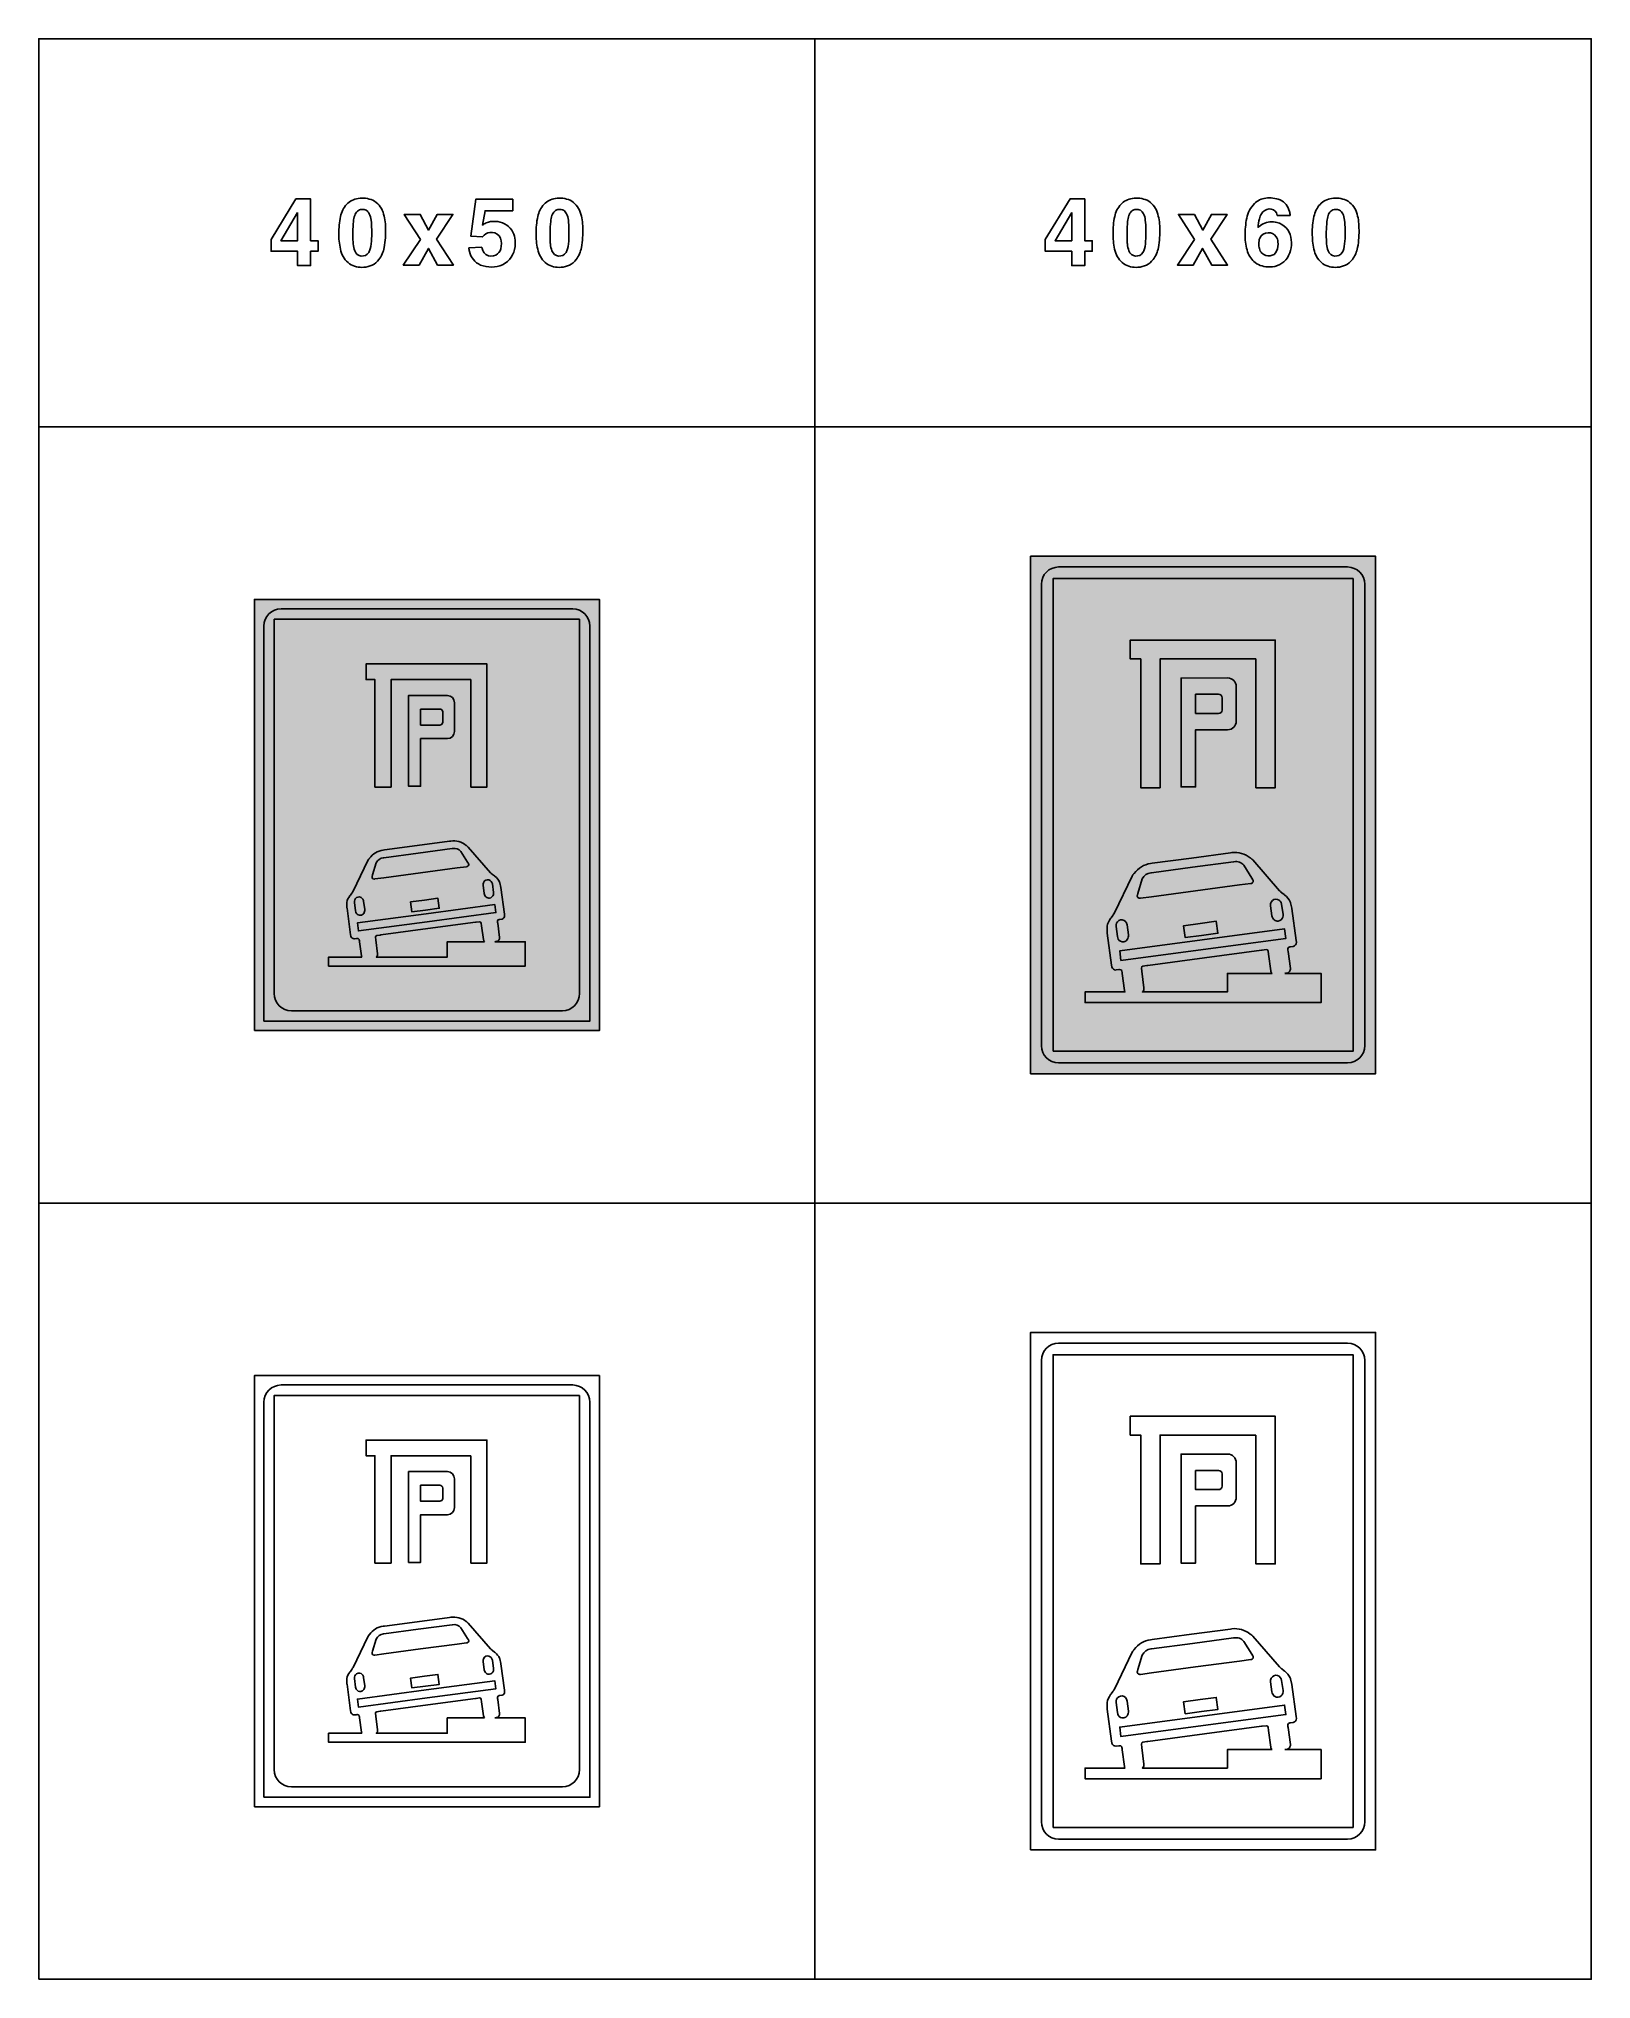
# Model space of a CAD drawing. Extents: x 0 to 1800, y -900 to 1350.
import ezdxf

# ---------------------------------------------------------------- set-up
doc = ezdxf.new("R2010")
doc.units = 0
doc.header["$MEASUREMENT"] = 0

msp = doc.modelspace()

# ---------------------------------------------------------------- hatches: boundary and pattern name
h = msp.add_hatch(color=5)
h.paths.add_polyline_path([(250, 200), (250, 699.9639999999999), (649.998, 700), (650, 200)])
edge = h.paths.add_edge_path(flags=16)
edge.add_line((261, 211), (260.984, 669.0369999999999))
edge.add_arc((280.9841864143118, 669.0188135856881), 20.00019468287463, 90.0520997392606, 179.9479002607394, ccw=False)
edge.add_line((280.966, 689.0189999999999), (619.031, 689.02))
edge.add_arc((619.0123007734791, 669.019300773479), 20.00070796774026, 0.05356744959340176, 89.94643255040688, ccw=False)
edge.add_line((639.013, 669.038), (639, 211))
edge.add_line((639, 211), (261, 211))
edge = h.paths.add_edge_path(flags=0)
edge.add_line((626.998, 676.998), (627.019, 242.962))
edge.add_arc((607.0190742772758, 242.9799248006082), 19.99993375521438, 270.05421838949275, 359.9486490518655, ccw=False)
edge.add_line((607.038, 222.98), (292.963, 222.981))
edge.add_arc((292.9809812983194, 242.9809812983194), 19.99998938150253, 180.0515126594824, 269.9484873405175, ccw=False)
edge.add_line((272.981, 242.963), (273, 676.966))
edge.add_line((273, 676.966), (626.998, 676.998))
edge = h.paths.add_edge_path(flags=0)
edge.add_line((428.711, 554.284), (428.711, 588.531))
edge.add_line((428.711, 588.531), (473.726, 588.538))
edge.add_arc((473.7208582238736, 580.2048575463456), 8.33314403996232, 0.04223336359427776, 89.96464694615582, ccw=False)
edge.add_line((482.054, 580.211), (482.055, 546.884))
edge.add_arc((473.72240161104, 546.8905997337567), 8.332601002579214, 270.0316189738661, 359.954619580418, ccw=False)
edge.add_line((473.727, 538.558), (442.747, 538.563))
edge.add_line((442.747, 538.563), (442.747, 483.264))
edge.add_line((442.747, 483.264), (428.711, 483.264))
edge.add_line((428.711, 483.264), (428.711, 554.284))
h.paths.add_polyline_path([(501.01, 606.995), (408.442, 606.995), (408.442, 482.421), (389.774, 482.421), (389.774, 606.995), (379.535, 606.995), (379.535, 625.1569999999999), (519.678, 625.1569999999999), (519.678, 606.995), (519.678, 482.421), (501.01, 482.421)], flags=0)
edge = h.paths.add_edge_path(flags=0)
edge.add_line((442.75, 572.84), (464.962, 572.8430000000001))
edge.add_arc((464.9596975878546, 569.5096975878547), 3.333303207317906, 0.03957591041290698, 89.9604240895842, ccw=False)
edge.add_line((468.293, 569.512), (468.293, 557.585))
edge.add_arc((464.9605160539842, 557.5874839460159), 3.332484871749762, 270.0427067614413, 359.9572932385577, ccw=False)
edge.add_line((464.963, 554.255), (442.75, 554.258))
edge.add_line((442.75, 554.258), (442.75, 572.84))
edge = h.paths.add_edge_path(flags=0)
edge.add_line((528.9159999999999, 303.062), (563.952, 303.062))
edge.add_line((563.952, 303.062), (563.952, 274.843))
edge.add_line((563.952, 274.843), (473.576, 274.843))
edge.add_line((473.576, 274.843), (336.049, 274.843))
edge.add_line((336.049, 274.843), (336.049, 285.26))
edge.add_line((336.049, 285.26), (374.464, 285.26))
edge.add_arc((378.1863981941189, 287.1240840864548), 4.16305870688295, 187.3986184910464, 206.6005651565682, ccw=False)
edge.add_line((374.058, 286.588), (371.884, 302.981))
edge.add_arc((339.7488376526035, 299.899138829179), 32.28260409833362, 5.478088218447107, 9.32314511614992)
edge.add_arc((370.0795796498853, 304.8683012536592), 1.547537101619186, 9.698316536284768, 22.23903826953257)
edge.add_arc((369.9101828579322, 304.7958249844494), 1.731765719639109, 22.33740411440586, 34.11117311122043)
edge.add_arc((369.3680840718946, 304.462931617413), 2.367453928042455, 33.42408140272822, 94.82381666810905)
edge.add_arc((369.448521883849, 303.1449174903698), 3.68769145485066, 94.34710987155263, 100.8240021538028)
edge.add_arc((368.096543979627, 310.4859603390795), 3.776976071734164, 275.1107279528184, 280.0553197745429, ccw=False)
edge.add_line((368.433, 306.724), (366.121, 306.415))
edge.add_line((366.121, 306.415), (365.7, 306.359))
edge.add_arc((365.9432995625619, 311.0554313225688), 4.702729191091927, 236.4314583573983, 267.0344317804145, ccw=False)
edge.add_arc((365.129854976041, 309.9778964114577), 3.356120249042885, 193.2442532347252, 237.83110234922088, ccw=False)
edge.add_line((361.8630000000001, 309.209), (361.806, 309.453))
edge.add_line((361.806, 309.453), (361.575, 311.187))
edge.add_line((361.575, 311.187), (357.36, 341.981))
edge.add_line((357.36, 341.981), (357.339, 342.147))
edge.add_line((357.339, 342.147), (357.163, 347.674))
edge.add_arc((362.6557350623037, 347.8395497415875), 5.495229311102471, 176.4584813182694, 181.7263586870539, ccw=False)
edge.add_arc((360.8376719987022, 348.005646494255), 3.670767628714867, 170.6186391264635, 177.2931765490518, ccw=False)
edge.add_arc((374.082804963313, 345.595451960959), 17.13302282067169, 141.7389389829346, 169.8864602975385, ccw=False)
edge.add_arc((374.9208818165101, 345.9012382800264), 17.61808186708903, 142.6901528937561, 144.2083015414999, ccw=False)
edge.add_arc((362.4696446241146, 354.6986834348932), 2.445012464215953, 125.86982994711971, 129.6954117348509, ccw=False)
edge.add_arc((360.0031868958825, 357.5948949744117), 1.380508003761193, 318.4920921030692, 332.5258570522847)
edge.add_line((361.228, 356.958), (362.9280000000001, 359.203))
edge.add_line((362.9280000000001, 359.203), (363.005, 359.3819999999999))
edge.add_arc((359.2330432982644, 362.1729251744752), 4.692219164669115, 323.5017271924322, 327.6042168054348)
edge.add_line((363.195, 359.659), (363.234, 359.749))
edge.add_arc((354.9714070962428, 366.2872008267199), 10.5365322352157, 321.6453842295801, 333.5010743587778)
edge.add_line((364.401, 361.586), (381.564, 397.169))
edge.add_arc((390.6965722750938, 392.3308310040197), 10.33497729041902, 138.2923636542383, 152.0866690815797, ccw=False)
edge.add_arc((377.7468924552019, 402.6916458372733), 6.287975699836863, 326.3460148115618, 329.3067355529787)
edge.add_arc((375.2420845721753, 406.7725914914002), 10.75876991256567, 317.3403665141245, 319.3925548127307)
edge.add_arc((402.6518198525069, 385.6742639241727), 23.85240882501615, 98.16305498482228, 143.7750861222389, ccw=False)
edge.add_line((399.265, 409.285), (400.651, 409.47))
edge.add_line((400.651, 409.47), (438.694, 414.551))
edge.add_line((438.694, 414.551), (476.376, 419.586))
edge.add_line((476.376, 419.586), (477.764, 419.771))
edge.add_arc((480.6910113001118, 396.1004031239767), 23.85088156899412, 51.43715181969691, 97.04918295711332, ccw=False)
edge.add_arc((501.5545219597755, 423.6345721102743), 10.71829767980038, 235.9875805716103, 238.0397688702166)
edge.add_arc((500.2773336996382, 419.0932869756232), 6.328591210293415, 225.9984287378676, 228.9591494792844)
edge.add_arc((490.4832015669776, 405.6693506758201), 10.32616973994667, 43.10796713133641, 56.90227255867791, ccw=False)
edge.add_line((498.022, 412.726), (523.925, 382.894))
edge.add_arc((531.7890384849796, 389.9091564954523), 10.53828837852372, 221.7347233163888, 233.5904134455865)
edge.add_line((525.534, 381.4280000000001), (525.594, 381.352))
edge.add_arc((528.7653088843974, 384.8167939192926), 4.697020006709065, 227.5322850026182, 231.6347746156207)
edge.add_line((525.85, 381.134), (525.972, 380.983))
edge.add_line((525.972, 380.983), (528.201, 379.2619999999999))
edge.add_arc((529.2110141855878, 380.1975052797059), 1.376698508550893, 222.8067757230025, 236.8405406722175)
edge.add_arc((527.5753274405665, 376.7523116175881), 2.456731744823476, 65.11798397857638, 68.94356576630747, ccw=False)
edge.add_arc((517.923854764922, 364.9870249955769), 17.60692094374053, 51.118189681460024, 52.636338329203795, ccw=False)
edge.add_arc((518.7787444864132, 364.9228661023648), 17.13477772158656, 25.33126414115509, 53.47878545575912, ccw=False)
edge.add_arc((530.904616537695, 370.7330235581173), 3.689480738182456, 17.671513027125172, 24.34605044971329, ccw=False)
edge.add_arc((529.2300093660299, 370.0785016954748), 5.484965543507091, 13.608081217902111, 18.875958586686522, ccw=False)
edge.add_line((534.561, 371.369), (535.842, 365.991))
edge.add_line((535.842, 365.991), (535.865, 365.825))
edge.add_line((535.865, 365.825), (539.88, 335.005))
edge.add_line((539.88, 335.005), (540.112, 333.271))
edge.add_line((540.112, 333.271), (540.12, 333.02))
edge.add_arc((536.7662752496208, 332.902840223863), 3.355770569399923, -42.586079090916826, 2.000770023579321, ccw=False)
edge.add_arc((535.7019719773975, 333.7309371394645), 4.701046108573808, 288.1580155418804, 318.7609889648966, ccw=False)
edge.add_line((537.1669999999999, 329.264), (536.745, 329.207))
edge.add_line((536.745, 329.207), (534.433, 328.897))
edge.add_arc((533.7740439796275, 332.6043799665136), 3.765486589126493, 275.1340024167785, 280.07859423850306, ccw=False)
edge.add_arc((534.3816851223247, 325.1774174903704), 3.686533518844327, 94.210753708016, 100.6876459902662)
edge.add_arc((534.1259396452016, 326.4706930606558), 2.368291189362536, 100.4102754056, 161.8100106709805)
edge.add_arc((533.5138425915509, 326.6490595164042), 1.731237297667428, 161.0943130718024, 172.8680820686162)
edge.add_arc((533.3270266399654, 326.6727473792291), 1.542925836596101, 172.8796157522876, 185.4203374855344)
edge.add_arc((563.9038712278923, 329.8332945671031), 32.28262818085994, 185.8783774365547, 189.7234343342575)
edge.add_line((532.085, 324.381), (534.29, 307.993))
edge.add_arc((530.1624616580431, 307.4260276354955), 4.166296968104414, -82.86427306727029, 7.821390416347015, ccw=False)
edge.add_line((530.68, 303.292), (529.964, 303.202))
edge.add_line((529.964, 303.202), (528.9159999999999, 303.062))
edge = h.paths.add_edge_path(flags=0)
edge.add_arc((519.590076180447, 306.0186525608656), 4.16610928213612, 187.7479020828381, 225.2098246648749, ccw=False)
edge.add_line((515.462, 305.457), (513.29, 321.533))
edge.add_line((513.29, 321.533), (512.862, 324.671))
edge.add_arc((511.2100475507578, 324.4497491814852), 1.666702978712965, 7.628394544906413, 96.72049435497826)
edge.add_line((511.015, 326.105), (507.056, 325.661))
edge.add_line((507.056, 325.661), (506.337, 325.565))
edge.add_line((506.337, 325.565), (451.198, 318.199))
edge.add_line((451.198, 318.199), (396.419, 310.882))
edge.add_line((396.419, 310.882), (395.7, 310.786))
edge.add_line((395.7, 310.786), (391.764, 310.176))
edge.add_arc((392.0099265185729, 308.5267631826473), 1.667471718575463, 98.4811876053953, 187.5732874154654)
edge.add_line((390.357, 308.307), (390.768, 305.167))
edge.add_line((390.768, 305.167), (392.892, 289.086))
edge.add_arc((388.7602517639304, 288.5456692321989), 4.166929424035971, -52.0465688855877, 7.450593045074811, ccw=False)
edge.add_line((391.323, 285.26), (473.576, 285.26))
edge.add_line((473.576, 285.26), (473.576, 303.062))
edge.add_line((473.576, 303.062), (516.655, 303.062))
edge = h.paths.add_edge_path(flags=0)
edge.add_line((439.875, 405.715), (479.365, 410.99))
edge.add_line((479.365, 410.99), (479.836, 411.0530000000001))
edge.add_arc((481.7165267555752, 401.2349917982481), 9.996482677827338, 39.14778955961151, 100.84302234083839, ccw=False)
edge.add_line((489.469, 407.546), (497.123, 395.1180000000001))
edge.add_line((497.123, 395.1180000000001), (498.059, 393.647))
edge.add_line((498.059, 393.647), (498.111, 393.568))
edge.add_arc((497.3391978195631, 392.9855863172633), 0.9668941532381408, 26.300709838435978, 37.03876045486447, ccw=False)
edge.add_arc((497.0842677798494, 392.5284180822341), 1.429174064555411, 30.78989750193898, 38.29028431220172, ccw=False)
edge.add_arc((496.2613583095429, 392.4453754075397), 2.206523185756635, -8.952657913837015, 21.66562359387001, ccw=False)
edge.add_arc((495.9221876841675, 392.5463805438453), 2.557711780114714, 286.8129238332706, 349.9945736185354, ccw=False)
edge.add_arc((494.0334292578568, 408.391008258942), 18.48089649633289, 277.0540906521553, 278.1770101897349, ccw=False)
edge.add_line((496.3030000000001, 390.05), (495.973, 390.005))
edge.add_line((495.973, 390.005), (485.276, 388.576))
edge.add_line((485.276, 388.576), (442.548, 382.953))
edge.add_line((442.548, 382.953), (400.202, 377.212))
edge.add_line((400.202, 377.212), (389.5069999999999, 375.782))
edge.add_line((389.5069999999999, 375.782), (389.176, 375.74))
edge.add_arc((386.495906950727, 394.0835305660746), 18.53828504423407, 277.18950127174577, 278.3124208093254, ccw=False)
edge.add_arc((388.8869021232587, 378.24681347909), 2.556796755900027, 205.229286377301, 268.4109361625655, ccw=False)
edge.add_arc((388.5923355015435, 378.060951953879), 2.211516975225955, 173.5078951581512, 204.1261766658581, ccw=False)
edge.add_arc((387.7599229774439, 377.9408121220193), 1.414232583190659, 157.3251621788195, 164.8255489890824, ccw=False)
edge.add_arc((387.4125252050416, 378.2915323664728), 0.9770732719605508, 157.781663279942, 168.5197138963707, ccw=False)
edge.add_line((386.508, 378.661), (386.538, 378.75))
edge.add_line((386.538, 378.75), (387.056, 380.416))
edge.add_line((387.056, 380.416), (391.179, 394.417))
edge.add_arc((400.3137051253353, 390.3614953097196), 9.994496286442459, 94.3651409919645, 156.0603737731912, ccw=False)
edge.add_line((399.5530000000001, 400.327), (400.023, 400.391))
edge.add_line((400.023, 400.391), (439.875, 405.715))
edge = h.paths.add_edge_path(flags=0)
edge.add_arc((522.1245680166599, 358.945055931934), 5.334299547771815, 230.9919205623101, 275.79317056136205, ccw=False)
edge.add_arc((522.4472778686761, 359.4692114010535), 5.945248548075672, 185.7555062432039, 231.7547801265349, ccw=False)
edge.add_line((516.5319999999999, 358.873), (515.245, 368.451))
edge.add_arc((520.9722559979401, 369.3738742341293), 5.801134209614613, 152.4057585600255, 189.1537983383758, ccw=False)
edge.add_arc((520.4022468488084, 369.7290394517595), 5.131699304449836, 73.0188022643809, 152.9722054369213, ccw=False)
edge.add_arc((520.1603887377953, 369.095477463087), 5.808459313211031, 8.569599026872481, 72.56231706388712, ccw=False)
edge.add_line((525.904, 369.961), (527.2180000000001, 360.133))
edge.add_arc((521.2396715772396, 359.1641845101202), 6.056320185047742, -15.909834758057798, 9.205020263846393, ccw=False)
edge.add_arc((521.9697845886274, 358.8651649057038), 5.272930926722417, 277.55436191038297, 345.04015681979746, ccw=False)
edge = h.paths.add_edge_path(flags=0)
edge.add_arc((372.5943970988837, 338.9146236227277), 5.274894689864659, 210.1905291263946, 277.67632403580967, ccw=False)
edge.add_arc((373.217038004864, 339.3883177595475), 6.052055900065423, 185.9876788873918, 211.1025339092957, ccw=False)
edge.add_line((367.198, 338.7569999999999), (365.885, 348.585))
edge.add_arc((371.6565605590609, 349.2579608025724), 5.810661539679132, 122.65790761811911, 186.650625655134, ccw=False)
edge.add_arc((371.2554423773346, 349.806824180856), 5.132285193844979, 42.240915528041796, 122.19431870058219, ccw=False)
edge.add_arc((370.799242876138, 349.3179402180368), 5.79893616650347, 6.038805752539815, 42.7868455308905, ccw=False)
edge.add_line((376.566, 349.9280000000001), (377.839, 340.346))
edge.add_arc((371.9758916388555, 339.3684283189912), 5.94404626883346, -36.533272501114425, 9.466001382216575, ccw=False)
edge.add_arc((372.4259266267622, 338.9471732887492), 5.332136545769304, 279.4239301665448, 324.2251801655965, ccw=False)
h.paths.add_polyline_path([(449.253, 335.509), (528.735, 346.127), (529.971, 336.877), (450.128, 326.211), (370.646, 315.593), (369.409, 324.845)], flags=0)
h.paths.add_polyline_path([(448.318, 339.7569999999999), (432.681, 337.668), (431.136, 349.23), (447.135, 351.3680000000001), (462.772, 353.457), (464.316, 341.894)], flags=0)
h.paths.add_polyline_path([(1150, 150), (1150, 750), (1550, 750), (1550, 150)])
edge = h.paths.add_edge_path(flags=16)
edge.add_line((1182.46, 737.54), (1517.54, 737.541))
edge.add_arc((1517.520801709283, 717.5418026450862), 19.99920656964065, 0.052133657157583, 89.94499875797152, ccw=False)
edge.add_line((1537.52, 717.56), (1537.52, 182.4829999999999))
edge.add_arc((1517.521439384426, 182.501560615574), 19.99856922860326, 270.05317605865025, 359.9468239413496, ccw=False)
edge.add_line((1517.54, 162.503), (1182.46, 162.502))
edge.add_arc((1182.479005026684, 182.5010050266846), 19.99901405690774, 180.0544480832582, 269.94555191674215, ccw=False)
edge.add_line((1162.48, 182.482), (1162.48, 717.559))
edge.add_arc((1182.478753873877, 717.5412470396848), 19.9987617535561, 90.0537292255081, 179.949138359362, ccw=False)
h.paths.add_polyline_path([(1176, 176.021), (1176, 724.0210000000001), (1524, 724.0210000000001), (1524, 176.021)], flags=0)
edge = h.paths.add_edge_path(flags=0)
edge.add_line((1324.45, 567.71), (1324.45, 608.81))
edge.add_line((1324.45, 608.81), (1378.47, 608.818))
edge.add_arc((1378.466228784604, 598.8142247194352), 10.0037759913997, 0.05598710022479736, 89.97840068278663, ccw=False)
edge.add_line((1388.47, 598.8240000000001), (1388.47, 558.8290000000001))
edge.add_arc((1378.467281395329, 558.8397239838578), 10.0027243532977, 270.0155722151497, 359.93857282170154, ccw=False)
edge.add_line((1378.47, 548.837), (1341.3, 548.845))
edge.add_line((1341.3, 548.845), (1341.3, 482.479))
edge.add_line((1341.3, 482.479), (1324.45, 482.479))
edge.add_line((1324.45, 482.479), (1324.45, 567.71))
h.paths.add_polyline_path([(1411.22, 630.9680000000001), (1300.13, 630.9680000000001), (1300.13, 481.468), (1277.72, 481.468), (1277.72, 630.9680000000001), (1265.44, 630.9680000000001), (1265.44, 652.764), (1433.62, 652.764), (1433.62, 630.9680000000001), (1433.62, 481.468), (1411.22, 481.468)], flags=0)
edge = h.paths.add_edge_path(flags=0)
edge.add_line((1341.3, 589.9780000000001), (1367.96, 589.982))
edge.add_arc((1367.95323655246, 585.9852420821195), 3.996763640542543, -0.017805922691422893, 89.90304225647901, ccw=False)
edge.add_line((1371.95, 585.984), (1371.95, 571.672))
edge.add_arc((1367.953518518851, 571.6714762596406), 3.996481515467158, -89.9070778443022, 0.0075086328125735236, ccw=False)
edge.add_line((1367.96, 567.675), (1341.3, 567.679))
edge.add_line((1341.3, 567.679), (1341.3, 589.9780000000001))
edge = h.paths.add_edge_path(flags=0)
edge.add_line((1444.71, 266.223), (1486.75, 266.223))
edge.add_line((1486.75, 266.223), (1486.75, 232.356))
edge.add_line((1486.75, 232.356), (1378.29, 232.356))
edge.add_line((1378.29, 232.356), (1213.25, 232.356))
edge.add_line((1213.25, 232.356), (1213.25, 244.857))
edge.add_line((1213.25, 244.857), (1259.35, 244.857))
edge.add_arc((1263.819616053931, 247.1028773457216), 5.002142812993229, 187.4765096456303, 206.6784563111516, ccw=False)
edge.add_line((1258.86, 246.452), (1256.25, 266.126))
edge.add_arc((1217.699142518976, 262.4989652818257), 38.72110527049919, 5.374817854434989, 9.219874752137796)
edge.add_arc((1254.090295579862, 268.3974423430375), 1.855042788401522, 9.480812796843962, 22.0215345300924)
edge.add_arc((1253.891528983145, 268.3106487910107), 2.071860144101827, 22.18560243745114, 33.95937143426574)
edge.add_arc((1253.238058785867, 267.9036179408957), 2.841372265323153, 33.40631288894471, 94.806048154324)
edge.add_arc((1253.342063022143, 266.2831192377367), 4.465002736004551, 94.39372393123911, 100.8706162134894)
edge.add_arc((1251.702820626525, 275.158345301058), 4.560558724128738, 275.122347457731, 280.0669392794555, ccw=False)
edge.add_line((1252.11, 270.616), (1249.34, 270.246))
edge.add_line((1249.34, 270.246), (1248.83, 270.18))
edge.add_arc((1249.118235465691, 275.8178415964657), 5.64520482803951, 236.4703197243001, 267.07329314731635, ccw=False)
edge.add_arc((1248.149177210613, 274.5145585461353), 4.024471063692173, 193.1351850280977, 237.72203414259388, ccw=False)
edge.add_line((1244.23, 273.6), (1244.16, 273.892))
edge.add_line((1244.16, 273.892), (1243.88, 275.974))
edge.add_line((1243.88, 275.974), (1238.82, 312.929))
edge.add_line((1238.82, 312.929), (1238.8, 313.128))
edge.add_line((1238.8, 313.128), (1238.59, 319.76))
edge.add_arc((1245.181482074764, 319.9543121769842), 6.594345544787925, 176.4206722111441, 181.6885495799286, ccw=False)
edge.add_arc((1243.006580920793, 320.192773882504), 4.409984432997173, 171.0742801317898, 177.748817554378, ccw=False)
edge.add_arc((1258.893361514977, 317.2607601171448), 20.56382445744002, 141.7240934868516, 169.8716148014556, ccw=False)
edge.add_arc((1259.859519828302, 317.7698440014739), 21.03064252920827, 142.9262820208871, 144.444430668631, ccw=False)
edge.add_arc((1244.956573548937, 328.1125686014159), 2.995958628229527, 124.95710675196341, 128.7826885396946, ccw=False)
edge.add_arc((1241.998199364118, 331.6693237911763), 1.659814119800033, 318.4309350748614, 332.4647000240761)
edge.add_line((1243.47, 330.902), (1245.51, 333.597))
edge.add_line((1245.51, 333.597), (1245.6, 333.811))
edge.add_arc((1241.066275878419, 337.188330474365), 5.653407427709201, 323.3162786893954, 327.418768302398)
edge.add_line((1245.83, 334.144), (1245.87, 334.251))
edge.add_arc((1235.951799209154, 342.0952147878393), 12.64525257024546, 321.6598483170481, 333.5155384462458)
edge.add_line((1247.27, 336.456), (1267.87, 379.158))
edge.add_arc((1278.83054012997, 373.354050604681), 12.40238962958818, 138.3030729312426, 152.0973783585841, ccw=False)
edge.add_arc((1263.251575618644, 385.8330093978469), 7.603091946700656, 326.2050539209408, 329.1657746623577)
edge.add_arc((1260.359684056445, 390.761575634115), 12.90864585267904, 316.8669435077616, 318.9191318063678)
edge.add_arc((1293.179562030019, 365.3722513300388), 28.61758245078236, 98.17545765405413, 143.7874887914706, ccw=False)
edge.add_line((1289.11, 393.699), (1290.78, 393.921))
edge.add_line((1290.78, 393.921), (1336.43, 400.019))
edge.add_line((1336.43, 400.019), (1381.65, 406.061))
edge.add_line((1381.65, 406.061), (1383.32, 406.283))
edge.add_arc((1386.83446227733, 377.8707491277404), 28.62878699363617, 51.439370444652184, 97.0514015820687, ccw=False)
edge.add_arc((1411.84909325332, 410.7402217450427), 12.70015103180006, 235.6331985042117, 237.685386802818)
edge.add_arc((1410.332130906806, 405.4853225017869), 7.603116580197879, 226.0987871295731, 229.0595078709899)
edge.add_arc((1398.5784816808, 389.3606208109833), 12.39461553310164, 43.090272988112474, 56.88457841545397, ccw=False)
edge.add_line((1407.63, 397.828), (1438.72, 362.027))
edge.add_arc((1448.155483079863, 370.4414353860926), 12.64243108809029, 221.7261451744113, 233.581835303609)
edge.add_line((1440.65, 360.268), (1440.72, 360.177))
edge.add_arc((1444.532554714276, 364.3736410741431), 5.66986505611294, 227.7455541603354, 231.848043773338)
edge.add_line((1441.03, 359.915), (1441.17, 359.734))
edge.add_line((1441.17, 359.734), (1443.85, 357.669))
edge.add_arc((1445.065254389118, 358.7978059794121), 1.658627797134246, 222.8879019898509, 236.9216669390657)
edge.add_arc((1443.112170085673, 354.6751396765968), 2.926853784627896, 65.19665744986321, 69.02223923759442, ccw=False)
edge.add_arc((1431.5025303773, 340.5541253352928), 21.12575926631688, 51.06070259009198, 52.57885123783592, ccw=False)
edge.add_arc((1432.543894493946, 340.4577504253335), 20.56466172728734, 25.33938977320679, 53.48691108781071, ccw=False)
edge.add_arc((1447.095654749704, 347.4750859770217), 4.411155272710763, 17.179604377060116, 23.85414179964829, ccw=False)
edge.add_arc((1445.069368700473, 346.6393070087286), 6.596930098731243, 13.648945444635388, 18.916822813419913, ccw=False)
edge.add_line((1451.48, 348.196), (1453.02, 341.7430000000001))
edge.add_line((1453.02, 341.7430000000001), (1453.05, 341.544))
edge.add_line((1453.05, 341.544), (1457.86, 304.557))
edge.add_line((1457.86, 304.557), (1458.14, 302.477))
edge.add_line((1458.14, 302.477), (1458.15, 302.175))
edge.add_arc((1454.124842489704, 302.0346960784768), 4.027602037576233, -42.590512524388714, 1.9963365901058978, ccw=False)
edge.add_arc((1452.847407864667, 303.0197145438994), 5.636398713105603, 288.22298653706855, 318.82595996008496, ccw=False)
edge.add_line((1454.61, 297.666), (1454.1, 297.599))
edge.add_line((1454.1, 297.599), (1451.33, 297.227))
edge.add_arc((1450.544400999092, 301.7178453010553), 4.55904127073203, 274.97795315780365, 279.9225449795282, ccw=False)
edge.add_arc((1451.287063022143, 292.8124868529819), 4.377293653107936, 94.54759075498585, 101.0244830372361)
edge.add_arc((1450.960885473836, 294.3113001113261), 2.843963543096588, 100.3487068069743, 161.7484420723567)
edge.add_arc((1450.222441258652, 294.5095743955059), 2.08101631695178, 160.5651765136035, 172.3389455104175)
edge.add_arc((1449.998411758297, 294.585), 1.849476086096841, 173.7296391333773, 186.2703608666245)
edge.add_arc((1486.705961921272, 298.308445913215), 38.74532624786754, 185.814844324353, 189.6599012220559)
edge.add_line((1448.51, 291.807), (1451.16, 272.14))
edge.add_arc((1446.20255874807, 271.4631855784073), 5.003428976972601, -82.91142377063733, 7.7742397129812275, ccw=False)
edge.add_line((1446.82, 266.498), (1445.96, 266.391))
edge.add_line((1445.96, 266.391), (1444.71, 266.223))
edge = h.paths.add_edge_path(flags=0)
edge.add_arc((1433.512891416536, 269.7686237737116), 4.998220871211534, 187.7223401095138, 225.1842626915507, ccw=False)
edge.add_line((1428.56, 269.097), (1425.95, 288.39))
edge.add_line((1425.95, 288.39), (1425.44, 292.154))
edge.add_arc((1423.45524747727, 291.8872702668636), 2.002595148057498, 7.65408729548199, 96.746187105548)
edge.add_line((1423.22, 293.876), (1418.47, 293.343))
edge.add_line((1418.47, 293.343), (1417.66, 293.234))
edge.add_line((1417.66, 293.234), (1417.56, 293.221))
edge.add_line((1417.56, 293.221), (1351.44, 284.389))
edge.add_line((1351.44, 284.389), (1285.75, 275.614))
edge.add_line((1285.75, 275.614), (1285.65, 275.6))
edge.add_line((1285.65, 275.6), (1284.84, 275.492))
edge.add_line((1284.84, 275.492), (1280.11, 274.76))
edge.add_arc((1280.404413419561, 272.7800030409909), 2.001766025114496, 98.45756289781743, 187.5496627078954)
edge.add_line((1278.42, 272.517), (1278.92, 268.748))
edge.add_line((1278.92, 268.748), (1281.47, 249.449))
edge.add_arc((1276.507602221633, 248.8065021343889), 5.003818064044077, -52.11992966871759, 7.377232261946915, ccw=False)
edge.add_line((1279.58, 244.857), (1378.29, 244.857))
edge.add_line((1378.29, 244.857), (1378.29, 266.223))
edge.add_line((1378.29, 266.223), (1429.99, 266.223))
edge = h.paths.add_edge_path(flags=0)
edge.add_line((1337.85, 389.414), (1385.24, 395.745))
edge.add_line((1385.24, 395.745), (1385.81, 395.82))
edge.add_arc((1388.067166976749, 384.0382552878385), 11.99601230507348, 39.15017743393088, 100.8454102151577, ccw=False)
edge.add_line((1397.37, 391.612), (1406.55, 376.6969999999999))
edge.add_line((1406.55, 376.6969999999999), (1407.68, 374.933))
edge.add_line((1407.68, 374.933), (1407.74, 374.838))
edge.add_arc((1406.805453210641, 374.1597841568316), 1.154709674084857, 25.230953384968927, 35.96900400139839, ccw=False)
edge.add_arc((1406.511423840859, 373.5683429310409), 1.722236562416568, 31.49184315355052, 38.992229963813486, ccw=False)
edge.add_arc((1405.514272805332, 373.4985179157438), 2.649472798543008, -9.154371595284772, 21.46390991242339, ccw=False)
edge.add_arc((1405.110475645079, 373.6067541081454), 3.065642957856778, 286.86748434062787, 350.04913412589366, ccw=False)
edge.add_arc((1402.825706186577, 392.5835920650359), 22.13933571393566, 277.12044484745985, 278.24336438503946, ccw=False)
edge.add_line((1405.57, 370.615), (1405.17, 370.562))
edge.add_line((1405.17, 370.562), (1392.34, 368.847))
edge.add_line((1392.34, 368.847), (1341.06, 362.099))
edge.add_line((1341.06, 362.099), (1290.24, 355.209))
edge.add_line((1290.24, 355.209), (1277.4, 353.4930000000001))
edge.add_line((1277.4, 353.4930000000001), (1277.01, 353.442))
edge.add_arc((1273.83570618658, 375.3525920650359), 22.13933571393526, 277.12044484745167, 278.2433643850312, ccw=False)
edge.add_arc((1276.660119941891, 356.4586812638461), 3.075724968090391, 205.3256764913467, 268.50732627661023, ccw=False)
edge.add_arc((1276.301114816841, 356.2180749179586), 2.649072108409091, 173.3249151208418, 203.9431966285494, ccw=False)
edge.add_arc((1275.322163835532, 356.098030809023), 1.706693577613012, 157.9771683279017, 165.4775551381653, ccw=False)
edge.add_arc((1274.881910102021, 356.5232913582717), 1.16192017020511, 158.613189973399, 169.3512405898264, ccw=False)
edge.add_line((1273.8, 356.9469999999999), (1273.84, 357.055))
edge.add_line((1273.84, 357.055), (1274.46, 359.054))
edge.add_line((1274.46, 359.054), (1279.41, 375.856))
edge.add_arc((1290.37308332555, 370.9888897614859), 11.99491384199187, 94.3657235916017, 156.0609563728287, ccw=False)
edge.add_line((1289.46, 382.949), (1290.02, 383.024))
edge.add_line((1290.02, 383.024), (1337.85, 389.414))
edge = h.paths.add_edge_path(flags=0)
edge.add_arc((1436.555996398644, 333.2799592407935), 6.394471519998916, 230.9789543590218, 275.7802043580736, ccw=False)
edge.add_arc((1436.947804621186, 333.9128977873931), 7.133516222438642, 185.7355069634837, 231.7347808468139, ccw=False)
edge.add_line((1429.85, 333.2), (1428.3, 344.695))
edge.add_arc((1435.169601863457, 345.8067661499838), 6.958983671101689, 152.4449172457756, 189.1929570241251, ccw=False)
edge.add_arc((1434.488973313865, 346.2244691274014), 6.162580893622629, 73.00717089680222, 152.9605740693423, ccw=False)
edge.add_arc((1434.199626541439, 345.4711539652305), 6.967799036007486, 8.549387933984576, 72.54210597100001, ccw=False)
edge.add_line((1441.09, 346.5069999999999), (1442.67, 334.712))
edge.add_arc((1435.495201656377, 333.561493876122), 7.26645688164066, -16.00481436281808, 9.110040659085882, ccw=False)
edge.add_arc((1436.366942703371, 333.1900996823713), 6.327180958773681, 277.5657165588407, 345.0515114682559, ccw=False)
edge = h.paths.add_edge_path(flags=0)
edge.add_arc((1257.107128014933, 309.2425585219247), 6.323979997514367, 210.1734865264524, 277.6592814358676, ccw=False)
edge.add_arc((1257.857890310448, 309.8286516572796), 7.268752438583962, 186.0781560379629, 211.1930110598667, ccw=False)
edge.add_line((1250.63, 309.059), (1249.06, 320.853))
edge.add_arc((1255.985072951297, 321.6636138604433), 6.972354710678935, 122.68365258862761, 186.6763706256436, ccw=False)
edge.add_arc((1255.500692305154, 322.320466112322), 6.158167541039568, 42.23726151761389, 122.1906646901545, ccw=False)
edge.add_arc((1254.951190384551, 321.7378453306728), 6.95691601271374, 5.999659887923087, 42.74769966627349, ccw=False)
edge.add_line((1261.87, 322.465), (1263.4, 310.966))
edge.add_arc((1256.366705556014, 309.787831016273), 7.131291109611539, -36.48977161202441, 9.509502271306587, ccw=False)
edge.add_arc((1256.905026730767, 309.295171488071), 6.405976644668394, 279.3883140441768, 324.18956404322944, ccw=False)
h.paths.add_polyline_path([(1349.1, 305.161), (1444.49, 317.903), (1445.97, 306.803), (1350.15, 294.003), (1254.77, 281.261), (1253.29, 292.363)], flags=0)
h.paths.add_polyline_path([(1347.98, 310.259), (1329.22, 307.752), (1327.36, 321.628), (1346.56, 324.193), (1365.33, 326.7), (1367.18, 312.823)], flags=0)
h = msp.add_hatch(color=7)
edge = h.paths.add_edge_path()
edge.add_line((261, 211), (260.984, 669.0369999999999))
edge.add_arc((280.9841864143118, 669.0188135856881), 20.00019468287463, 90.0520997392606, 179.9479002607394, ccw=False)
edge.add_line((280.966, 689.0189999999999), (619.031, 689.02))
edge.add_arc((619.0123007734791, 669.019300773479), 20.00070796774026, 0.05356744959340176, 89.94643255040688, ccw=False)
edge.add_line((639.013, 669.038), (639, 211))
edge.add_line((639, 211), (261, 211))
edge = h.paths.add_edge_path(flags=16)
edge.add_line((626.998, 676.998), (627.019, 242.962))
edge.add_arc((607.0190742772758, 242.9799248006082), 19.99993375521438, 270.05421838949275, 359.9486490518655, ccw=False)
edge.add_line((607.038, 222.98), (292.963, 222.981))
edge.add_arc((292.9809812983194, 242.9809812983194), 19.99998938150253, 180.0515126594824, 269.9484873405175, ccw=False)
edge.add_line((272.981, 242.963), (273, 676.966))
edge.add_line((273, 676.966), (626.998, 676.998))
h.paths.add_polyline_path([(501.01, 606.995), (408.442, 606.995), (408.442, 482.421), (389.774, 482.421), (389.774, 606.995), (379.535, 606.995), (379.535, 625.1569999999999), (519.678, 625.1569999999999), (519.678, 606.995), (519.678, 482.421), (501.01, 482.421)], flags=0)
edge = h.paths.add_edge_path(flags=0)
edge.add_line((428.711, 554.284), (428.711, 588.531))
edge.add_line((428.711, 588.531), (473.726, 588.538))
edge.add_arc((473.7208582238736, 580.2048575463456), 8.33314403996232, 0.04223336359427776, 89.96464694615582, ccw=False)
edge.add_line((482.054, 580.211), (482.055, 546.884))
edge.add_arc((473.72240161104, 546.8905997337567), 8.332601002579214, 270.0316189738661, 359.954619580418, ccw=False)
edge.add_line((473.727, 538.558), (442.747, 538.563))
edge.add_line((442.747, 538.563), (442.747, 483.264))
edge.add_line((442.747, 483.264), (428.711, 483.264))
edge.add_line((428.711, 483.264), (428.711, 554.284))
edge = h.paths.add_edge_path(flags=0)
edge.add_line((442.75, 572.84), (464.962, 572.8430000000001))
edge.add_arc((464.9596975878546, 569.5096975878547), 3.333303207317906, 0.03957591041290698, 89.9604240895842, ccw=False)
edge.add_line((468.293, 569.512), (468.293, 557.585))
edge.add_arc((464.9605160539842, 557.5874839460159), 3.332484871749762, 270.0427067614413, 359.9572932385577, ccw=False)
edge.add_line((464.963, 554.255), (442.75, 554.258))
edge.add_line((442.75, 554.258), (442.75, 572.84))
edge = h.paths.add_edge_path(flags=0)
edge.add_line((528.9159999999999, 303.062), (563.952, 303.062))
edge.add_line((563.952, 303.062), (563.952, 274.843))
edge.add_line((563.952, 274.843), (473.576, 274.843))
edge.add_line((473.576, 274.843), (336.049, 274.843))
edge.add_line((336.049, 274.843), (336.049, 285.26))
edge.add_line((336.049, 285.26), (374.464, 285.26))
edge.add_arc((378.1863981941189, 287.1240840864548), 4.16305870688295, 187.3986184910464, 206.6005651565682, ccw=False)
edge.add_line((374.058, 286.588), (371.884, 302.981))
edge.add_arc((339.7488376526035, 299.899138829179), 32.28260409833362, 5.478088218447107, 9.32314511614992)
edge.add_arc((370.0795796498853, 304.8683012536592), 1.547537101619186, 9.698316536284768, 22.23903826953257)
edge.add_arc((369.9101828579322, 304.7958249844494), 1.731765719639109, 22.33740411440586, 34.11117311122043)
edge.add_arc((369.3680840718946, 304.462931617413), 2.367453928042455, 33.42408140272822, 94.82381666810905)
edge.add_arc((369.448521883849, 303.1449174903698), 3.68769145485066, 94.34710987155263, 100.8240021538028)
edge.add_arc((368.096543979627, 310.4859603390795), 3.776976071734164, 275.1107279528184, 280.0553197745429, ccw=False)
edge.add_line((368.433, 306.724), (366.121, 306.415))
edge.add_line((366.121, 306.415), (365.7, 306.359))
edge.add_arc((365.9432995625619, 311.0554313225688), 4.702729191091927, 236.4314583573983, 267.0344317804145, ccw=False)
edge.add_arc((365.129854976041, 309.9778964114577), 3.356120249042885, 193.2442532347252, 237.83110234922088, ccw=False)
edge.add_line((361.8630000000001, 309.209), (361.806, 309.453))
edge.add_line((361.806, 309.453), (361.575, 311.187))
edge.add_line((361.575, 311.187), (357.36, 341.981))
edge.add_line((357.36, 341.981), (357.339, 342.147))
edge.add_line((357.339, 342.147), (357.163, 347.674))
edge.add_arc((362.6557350623037, 347.8395497415875), 5.495229311102471, 176.4584813182694, 181.7263586870539, ccw=False)
edge.add_arc((360.8376719987022, 348.005646494255), 3.670767628714867, 170.6186391264635, 177.2931765490518, ccw=False)
edge.add_arc((374.082804963313, 345.595451960959), 17.13302282067169, 141.7389389829346, 169.8864602975385, ccw=False)
edge.add_arc((374.9208818165101, 345.9012382800264), 17.61808186708903, 142.6901528937561, 144.2083015414999, ccw=False)
edge.add_arc((362.4696446241146, 354.6986834348932), 2.445012464215953, 125.86982994711971, 129.6954117348509, ccw=False)
edge.add_arc((360.0031868958825, 357.5948949744117), 1.380508003761193, 318.4920921030692, 332.5258570522847)
edge.add_line((361.228, 356.958), (362.9280000000001, 359.203))
edge.add_line((362.9280000000001, 359.203), (363.005, 359.3819999999999))
edge.add_arc((359.2330432982644, 362.1729251744752), 4.692219164669115, 323.5017271924322, 327.6042168054348)
edge.add_line((363.195, 359.659), (363.234, 359.749))
edge.add_arc((354.9714070962428, 366.2872008267199), 10.5365322352157, 321.6453842295801, 333.5010743587778)
edge.add_line((364.401, 361.586), (381.564, 397.169))
edge.add_arc((390.6965722750938, 392.3308310040197), 10.33497729041902, 138.2923636542383, 152.0866690815797, ccw=False)
edge.add_arc((377.7468924552019, 402.6916458372733), 6.287975699836863, 326.3460148115618, 329.3067355529787)
edge.add_arc((375.2420845721753, 406.7725914914002), 10.75876991256567, 317.3403665141245, 319.3925548127307)
edge.add_arc((402.6518198525069, 385.6742639241727), 23.85240882501615, 98.16305498482228, 143.7750861222389, ccw=False)
edge.add_line((399.265, 409.285), (400.651, 409.47))
edge.add_line((400.651, 409.47), (438.694, 414.551))
edge.add_line((438.694, 414.551), (476.376, 419.586))
edge.add_line((476.376, 419.586), (477.764, 419.771))
edge.add_arc((480.6910113001118, 396.1004031239767), 23.85088156899412, 51.43715181969691, 97.04918295711332, ccw=False)
edge.add_arc((501.5545219597755, 423.6345721102743), 10.71829767980038, 235.9875805716103, 238.0397688702166)
edge.add_arc((500.2773336996382, 419.0932869756232), 6.328591210293415, 225.9984287378676, 228.9591494792844)
edge.add_arc((490.4832015669776, 405.6693506758201), 10.32616973994667, 43.10796713133641, 56.90227255867791, ccw=False)
edge.add_line((498.022, 412.726), (523.925, 382.894))
edge.add_arc((531.7890384849796, 389.9091564954523), 10.53828837852372, 221.7347233163888, 233.5904134455865)
edge.add_line((525.534, 381.4280000000001), (525.594, 381.352))
edge.add_arc((528.7653088843974, 384.8167939192926), 4.697020006709065, 227.5322850026182, 231.6347746156207)
edge.add_line((525.85, 381.134), (525.972, 380.983))
edge.add_line((525.972, 380.983), (528.201, 379.2619999999999))
edge.add_arc((529.2110141855878, 380.1975052797059), 1.376698508550893, 222.8067757230025, 236.8405406722175)
edge.add_arc((527.5753274405665, 376.7523116175881), 2.456731744823476, 65.11798397857638, 68.94356576630747, ccw=False)
edge.add_arc((517.923854764922, 364.9870249955769), 17.60692094374053, 51.118189681460024, 52.636338329203795, ccw=False)
edge.add_arc((518.7787444864132, 364.9228661023648), 17.13477772158656, 25.33126414115509, 53.47878545575912, ccw=False)
edge.add_arc((530.904616537695, 370.7330235581173), 3.689480738182456, 17.671513027125172, 24.34605044971329, ccw=False)
edge.add_arc((529.2300093660299, 370.0785016954748), 5.484965543507091, 13.608081217902111, 18.875958586686522, ccw=False)
edge.add_line((534.561, 371.369), (535.842, 365.991))
edge.add_line((535.842, 365.991), (535.865, 365.825))
edge.add_line((535.865, 365.825), (539.88, 335.005))
edge.add_line((539.88, 335.005), (540.112, 333.271))
edge.add_line((540.112, 333.271), (540.12, 333.02))
edge.add_arc((536.7662752496208, 332.902840223863), 3.355770569399923, -42.586079090916826, 2.000770023579321, ccw=False)
edge.add_arc((535.7019719773975, 333.7309371394645), 4.701046108573808, 288.1580155418804, 318.7609889648966, ccw=False)
edge.add_line((537.1669999999999, 329.264), (536.745, 329.207))
edge.add_line((536.745, 329.207), (534.433, 328.897))
edge.add_arc((533.7740439796275, 332.6043799665136), 3.765486589126493, 275.1340024167785, 280.07859423850306, ccw=False)
edge.add_arc((534.3816851223247, 325.1774174903704), 3.686533518844327, 94.210753708016, 100.6876459902662)
edge.add_arc((534.1259396452016, 326.4706930606558), 2.368291189362536, 100.4102754056, 161.8100106709805)
edge.add_arc((533.5138425915509, 326.6490595164042), 1.731237297667428, 161.0943130718024, 172.8680820686162)
edge.add_arc((533.3270266399654, 326.6727473792291), 1.542925836596101, 172.8796157522876, 185.4203374855344)
edge.add_arc((563.9038712278923, 329.8332945671031), 32.28262818085994, 185.8783774365547, 189.7234343342575)
edge.add_line((532.085, 324.381), (534.29, 307.993))
edge.add_arc((530.1624616580431, 307.4260276354955), 4.166296968104414, -82.86427306727029, 7.821390416347015, ccw=False)
edge.add_line((530.68, 303.292), (529.964, 303.202))
edge.add_line((529.964, 303.202), (528.9159999999999, 303.062))
edge = h.paths.add_edge_path(flags=0)
edge.add_arc((519.590076180447, 306.0186525608656), 4.16610928213612, 187.7479020828381, 225.2098246648749, ccw=False)
edge.add_line((515.462, 305.457), (513.29, 321.533))
edge.add_line((513.29, 321.533), (512.862, 324.671))
edge.add_arc((511.2100475507578, 324.4497491814852), 1.666702978712965, 7.628394544906413, 96.72049435497826)
edge.add_line((511.015, 326.105), (507.056, 325.661))
edge.add_line((507.056, 325.661), (506.337, 325.565))
edge.add_line((506.337, 325.565), (451.198, 318.199))
edge.add_line((451.198, 318.199), (396.419, 310.882))
edge.add_line((396.419, 310.882), (395.7, 310.786))
edge.add_line((395.7, 310.786), (391.764, 310.176))
edge.add_arc((392.0099265185729, 308.5267631826473), 1.667471718575463, 98.4811876053953, 187.5732874154654)
edge.add_line((390.357, 308.307), (390.768, 305.167))
edge.add_line((390.768, 305.167), (392.892, 289.086))
edge.add_arc((388.7602517639304, 288.5456692321989), 4.166929424035971, -52.0465688855877, 7.450593045074811, ccw=False)
edge.add_line((391.323, 285.26), (473.576, 285.26))
edge.add_line((473.576, 285.26), (473.576, 303.062))
edge.add_line((473.576, 303.062), (516.655, 303.062))
edge = h.paths.add_edge_path(flags=0)
edge.add_line((439.875, 405.715), (479.365, 410.99))
edge.add_line((479.365, 410.99), (479.836, 411.0530000000001))
edge.add_arc((481.7165267555752, 401.2349917982481), 9.996482677827338, 39.14778955961151, 100.84302234083839, ccw=False)
edge.add_line((489.469, 407.546), (497.123, 395.1180000000001))
edge.add_line((497.123, 395.1180000000001), (498.059, 393.647))
edge.add_line((498.059, 393.647), (498.111, 393.568))
edge.add_arc((497.3391978195631, 392.9855863172633), 0.9668941532381408, 26.300709838435978, 37.03876045486447, ccw=False)
edge.add_arc((497.0842677798494, 392.5284180822341), 1.429174064555411, 30.78989750193898, 38.29028431220172, ccw=False)
edge.add_arc((496.2613583095429, 392.4453754075397), 2.206523185756635, -8.952657913837015, 21.66562359387001, ccw=False)
edge.add_arc((495.9221876841675, 392.5463805438453), 2.557711780114714, 286.8129238332706, 349.9945736185354, ccw=False)
edge.add_arc((494.0334292578568, 408.391008258942), 18.48089649633289, 277.0540906521553, 278.1770101897349, ccw=False)
edge.add_line((496.3030000000001, 390.05), (495.973, 390.005))
edge.add_line((495.973, 390.005), (485.276, 388.576))
edge.add_line((485.276, 388.576), (442.548, 382.953))
edge.add_line((442.548, 382.953), (400.202, 377.212))
edge.add_line((400.202, 377.212), (389.5069999999999, 375.782))
edge.add_line((389.5069999999999, 375.782), (389.176, 375.74))
edge.add_arc((386.495906950727, 394.0835305660746), 18.53828504423407, 277.18950127174577, 278.3124208093254, ccw=False)
edge.add_arc((388.8869021232587, 378.24681347909), 2.556796755900027, 205.229286377301, 268.4109361625655, ccw=False)
edge.add_arc((388.5923355015435, 378.060951953879), 2.211516975225955, 173.5078951581512, 204.1261766658581, ccw=False)
edge.add_arc((387.7599229774439, 377.9408121220193), 1.414232583190659, 157.3251621788195, 164.8255489890824, ccw=False)
edge.add_arc((387.4125252050416, 378.2915323664728), 0.9770732719605508, 157.781663279942, 168.5197138963707, ccw=False)
edge.add_line((386.508, 378.661), (386.538, 378.75))
edge.add_line((386.538, 378.75), (387.056, 380.416))
edge.add_line((387.056, 380.416), (391.179, 394.417))
edge.add_arc((400.3137051253353, 390.3614953097196), 9.994496286442459, 94.3651409919645, 156.0603737731912, ccw=False)
edge.add_line((399.5530000000001, 400.327), (400.023, 400.391))
edge.add_line((400.023, 400.391), (439.875, 405.715))
edge = h.paths.add_edge_path(flags=0)
edge.add_arc((522.1245680166599, 358.945055931934), 5.334299547771815, 230.9919205623101, 275.79317056136205, ccw=False)
edge.add_arc((522.4472778686761, 359.4692114010535), 5.945248548075672, 185.7555062432039, 231.7547801265349, ccw=False)
edge.add_line((516.5319999999999, 358.873), (515.245, 368.451))
edge.add_arc((520.9722559979401, 369.3738742341293), 5.801134209614613, 152.4057585600255, 189.1537983383758, ccw=False)
edge.add_arc((520.4022468488084, 369.7290394517595), 5.131699304449836, 73.0188022643809, 152.9722054369213, ccw=False)
edge.add_arc((520.1603887377953, 369.095477463087), 5.808459313211031, 8.569599026872481, 72.56231706388712, ccw=False)
edge.add_line((525.904, 369.961), (527.2180000000001, 360.133))
edge.add_arc((521.2396715772396, 359.1641845101202), 6.056320185047742, -15.909834758057798, 9.205020263846393, ccw=False)
edge.add_arc((521.9697845886274, 358.8651649057038), 5.272930926722417, 277.55436191038297, 345.04015681979746, ccw=False)
edge = h.paths.add_edge_path(flags=0)
edge.add_arc((372.5943970988837, 338.9146236227277), 5.274894689864659, 210.1905291263946, 277.67632403580967, ccw=False)
edge.add_arc((373.217038004864, 339.3883177595475), 6.052055900065423, 185.9876788873918, 211.1025339092957, ccw=False)
edge.add_line((367.198, 338.7569999999999), (365.885, 348.585))
edge.add_arc((371.6565605590609, 349.2579608025724), 5.810661539679132, 122.65790761811911, 186.650625655134, ccw=False)
edge.add_arc((371.2554423773346, 349.806824180856), 5.132285193844979, 42.240915528041796, 122.19431870058219, ccw=False)
edge.add_arc((370.799242876138, 349.3179402180368), 5.79893616650347, 6.038805752539815, 42.7868455308905, ccw=False)
edge.add_line((376.566, 349.9280000000001), (377.839, 340.346))
edge.add_arc((371.9758916388555, 339.3684283189912), 5.94404626883346, -36.533272501114425, 9.466001382216575, ccw=False)
edge.add_arc((372.4259266267622, 338.9471732887492), 5.332136545769304, 279.4239301665448, 324.2251801655965, ccw=False)
h.paths.add_polyline_path([(449.253, 335.509), (528.735, 346.127), (529.971, 336.877), (450.128, 326.211), (370.646, 315.593), (369.409, 324.845)], flags=0)
h.paths.add_polyline_path([(448.318, 339.7569999999999), (432.681, 337.668), (431.136, 349.23), (447.135, 351.3680000000001), (462.772, 353.457), (464.316, 341.894)], flags=0)
edge = h.paths.add_edge_path()
edge.add_line((1182.46, 737.54), (1517.54, 737.541))
edge.add_arc((1517.520801709283, 717.5418026450862), 19.99920656964065, 0.052133657157583, 89.94499875797152, ccw=False)
edge.add_line((1537.52, 717.56), (1537.52, 182.4829999999999))
edge.add_arc((1517.521439384426, 182.501560615574), 19.99856922860326, 270.05317605865025, 359.9468239413496, ccw=False)
edge.add_line((1517.54, 162.503), (1182.46, 162.502))
edge.add_arc((1182.479005026684, 182.5010050266846), 19.99901405690774, 180.0544480832582, 269.94555191674215, ccw=False)
edge.add_line((1162.48, 182.482), (1162.48, 717.559))
edge.add_arc((1182.478753873877, 717.5412470396848), 19.9987617535561, 90.0537292255081, 179.949138359362, ccw=False)
h.paths.add_polyline_path([(1176, 176.021), (1176, 724.0210000000001), (1524, 724.0210000000001), (1524, 176.021)], flags=16)
edge = h.paths.add_edge_path(flags=0)
edge.add_line((1324.45, 567.71), (1324.45, 608.81))
edge.add_line((1324.45, 608.81), (1378.47, 608.818))
edge.add_arc((1378.466228784604, 598.8142247194352), 10.0037759913997, 0.05598710022479736, 89.97840068278663, ccw=False)
edge.add_line((1388.47, 598.8240000000001), (1388.47, 558.8290000000001))
edge.add_arc((1378.467281395329, 558.8397239838578), 10.0027243532977, 270.0155722151497, 359.93857282170154, ccw=False)
edge.add_line((1378.47, 548.837), (1341.3, 548.845))
edge.add_line((1341.3, 548.845), (1341.3, 482.479))
edge.add_line((1341.3, 482.479), (1324.45, 482.479))
edge.add_line((1324.45, 482.479), (1324.45, 567.71))
h.paths.add_polyline_path([(1411.22, 630.9680000000001), (1300.13, 630.9680000000001), (1300.13, 481.468), (1277.72, 481.468), (1277.72, 630.9680000000001), (1265.44, 630.9680000000001), (1265.44, 652.764), (1433.62, 652.764), (1433.62, 630.9680000000001), (1433.62, 481.468), (1411.22, 481.468)], flags=0)
edge = h.paths.add_edge_path(flags=0)
edge.add_line((1341.3, 589.9780000000001), (1367.96, 589.982))
edge.add_arc((1367.95323655246, 585.9852420821195), 3.996763640542543, -0.017805922691422893, 89.90304225647901, ccw=False)
edge.add_line((1371.95, 585.984), (1371.95, 571.672))
edge.add_arc((1367.953518518851, 571.6714762596406), 3.996481515467158, -89.9070778443022, 0.0075086328125735236, ccw=False)
edge.add_line((1367.96, 567.675), (1341.3, 567.679))
edge.add_line((1341.3, 567.679), (1341.3, 589.9780000000001))
edge = h.paths.add_edge_path(flags=0)
edge.add_line((1444.71, 266.223), (1486.75, 266.223))
edge.add_line((1486.75, 266.223), (1486.75, 232.356))
edge.add_line((1486.75, 232.356), (1378.29, 232.356))
edge.add_line((1378.29, 232.356), (1213.25, 232.356))
edge.add_line((1213.25, 232.356), (1213.25, 244.857))
edge.add_line((1213.25, 244.857), (1259.35, 244.857))
edge.add_arc((1263.819616053931, 247.1028773457216), 5.002142812993229, 187.4765096456303, 206.6784563111516, ccw=False)
edge.add_line((1258.86, 246.452), (1256.25, 266.126))
edge.add_arc((1217.699142518976, 262.4989652818257), 38.72110527049919, 5.374817854434989, 9.219874752137796)
edge.add_arc((1254.090295579862, 268.3974423430375), 1.855042788401522, 9.480812796843962, 22.0215345300924)
edge.add_arc((1253.891528983145, 268.3106487910107), 2.071860144101827, 22.18560243745114, 33.95937143426574)
edge.add_arc((1253.238058785867, 267.9036179408957), 2.841372265323153, 33.40631288894471, 94.806048154324)
edge.add_arc((1253.342063022143, 266.2831192377367), 4.465002736004551, 94.39372393123911, 100.8706162134894)
edge.add_arc((1251.702820626525, 275.158345301058), 4.560558724128738, 275.122347457731, 280.0669392794555, ccw=False)
edge.add_line((1252.11, 270.616), (1249.34, 270.246))
edge.add_line((1249.34, 270.246), (1248.83, 270.18))
edge.add_arc((1249.118235465691, 275.8178415964657), 5.64520482803951, 236.4703197243001, 267.07329314731635, ccw=False)
edge.add_arc((1248.149177210613, 274.5145585461353), 4.024471063692173, 193.1351850280977, 237.72203414259388, ccw=False)
edge.add_line((1244.23, 273.6), (1244.16, 273.892))
edge.add_line((1244.16, 273.892), (1243.88, 275.974))
edge.add_line((1243.88, 275.974), (1238.82, 312.929))
edge.add_line((1238.82, 312.929), (1238.8, 313.128))
edge.add_line((1238.8, 313.128), (1238.59, 319.76))
edge.add_arc((1245.181482074764, 319.9543121769842), 6.594345544787925, 176.4206722111441, 181.6885495799286, ccw=False)
edge.add_arc((1243.006580920793, 320.192773882504), 4.409984432997173, 171.0742801317898, 177.748817554378, ccw=False)
edge.add_arc((1258.893361514977, 317.2607601171448), 20.56382445744002, 141.7240934868516, 169.8716148014556, ccw=False)
edge.add_arc((1259.859519828302, 317.7698440014739), 21.03064252920827, 142.9262820208871, 144.444430668631, ccw=False)
edge.add_arc((1244.956573548937, 328.1125686014159), 2.995958628229527, 124.95710675196341, 128.7826885396946, ccw=False)
edge.add_arc((1241.998199364118, 331.6693237911763), 1.659814119800033, 318.4309350748614, 332.4647000240761)
edge.add_line((1243.47, 330.902), (1245.51, 333.597))
edge.add_line((1245.51, 333.597), (1245.6, 333.811))
edge.add_arc((1241.066275878419, 337.188330474365), 5.653407427709201, 323.3162786893954, 327.418768302398)
edge.add_line((1245.83, 334.144), (1245.87, 334.251))
edge.add_arc((1235.951799209154, 342.0952147878393), 12.64525257024546, 321.6598483170481, 333.5155384462458)
edge.add_line((1247.27, 336.456), (1267.87, 379.158))
edge.add_arc((1278.83054012997, 373.354050604681), 12.40238962958818, 138.3030729312426, 152.0973783585841, ccw=False)
edge.add_arc((1263.251575618644, 385.8330093978469), 7.603091946700656, 326.2050539209408, 329.1657746623577)
edge.add_arc((1260.359684056445, 390.761575634115), 12.90864585267904, 316.8669435077616, 318.9191318063678)
edge.add_arc((1293.179562030019, 365.3722513300388), 28.61758245078236, 98.17545765405413, 143.7874887914706, ccw=False)
edge.add_line((1289.11, 393.699), (1290.78, 393.921))
edge.add_line((1290.78, 393.921), (1336.43, 400.019))
edge.add_line((1336.43, 400.019), (1381.65, 406.061))
edge.add_line((1381.65, 406.061), (1383.32, 406.283))
edge.add_arc((1386.83446227733, 377.8707491277404), 28.62878699363617, 51.439370444652184, 97.0514015820687, ccw=False)
edge.add_arc((1411.84909325332, 410.7402217450427), 12.70015103180006, 235.6331985042117, 237.685386802818)
edge.add_arc((1410.332130906806, 405.4853225017869), 7.603116580197879, 226.0987871295731, 229.0595078709899)
edge.add_arc((1398.5784816808, 389.3606208109833), 12.39461553310164, 43.090272988112474, 56.88457841545397, ccw=False)
edge.add_line((1407.63, 397.828), (1438.72, 362.027))
edge.add_arc((1448.155483079863, 370.4414353860926), 12.64243108809029, 221.7261451744113, 233.581835303609)
edge.add_line((1440.65, 360.268), (1440.72, 360.177))
edge.add_arc((1444.532554714276, 364.3736410741431), 5.66986505611294, 227.7455541603354, 231.848043773338)
edge.add_line((1441.03, 359.915), (1441.17, 359.734))
edge.add_line((1441.17, 359.734), (1443.85, 357.669))
edge.add_arc((1445.065254389118, 358.7978059794121), 1.658627797134246, 222.8879019898509, 236.9216669390657)
edge.add_arc((1443.112170085673, 354.6751396765968), 2.926853784627896, 65.19665744986321, 69.02223923759442, ccw=False)
edge.add_arc((1431.5025303773, 340.5541253352928), 21.12575926631688, 51.06070259009198, 52.57885123783592, ccw=False)
edge.add_arc((1432.543894493946, 340.4577504253335), 20.56466172728734, 25.33938977320679, 53.48691108781071, ccw=False)
edge.add_arc((1447.095654749704, 347.4750859770217), 4.411155272710763, 17.179604377060116, 23.85414179964829, ccw=False)
edge.add_arc((1445.069368700473, 346.6393070087286), 6.596930098731243, 13.648945444635388, 18.916822813419913, ccw=False)
edge.add_line((1451.48, 348.196), (1453.02, 341.7430000000001))
edge.add_line((1453.02, 341.7430000000001), (1453.05, 341.544))
edge.add_line((1453.05, 341.544), (1457.86, 304.557))
edge.add_line((1457.86, 304.557), (1458.14, 302.477))
edge.add_line((1458.14, 302.477), (1458.15, 302.175))
edge.add_arc((1454.124842489704, 302.0346960784768), 4.027602037576233, -42.590512524388714, 1.9963365901058978, ccw=False)
edge.add_arc((1452.847407864667, 303.0197145438994), 5.636398713105603, 288.22298653706855, 318.82595996008496, ccw=False)
edge.add_line((1454.61, 297.666), (1454.1, 297.599))
edge.add_line((1454.1, 297.599), (1451.33, 297.227))
edge.add_arc((1450.544400999092, 301.7178453010553), 4.55904127073203, 274.97795315780365, 279.9225449795282, ccw=False)
edge.add_arc((1451.287063022143, 292.8124868529819), 4.377293653107936, 94.54759075498585, 101.0244830372361)
edge.add_arc((1450.960885473836, 294.3113001113261), 2.843963543096588, 100.3487068069743, 161.7484420723567)
edge.add_arc((1450.222441258652, 294.5095743955059), 2.08101631695178, 160.5651765136035, 172.3389455104175)
edge.add_arc((1449.998411758297, 294.585), 1.849476086096841, 173.7296391333773, 186.2703608666245)
edge.add_arc((1486.705961921272, 298.308445913215), 38.74532624786754, 185.814844324353, 189.6599012220559)
edge.add_line((1448.51, 291.807), (1451.16, 272.14))
edge.add_arc((1446.20255874807, 271.4631855784073), 5.003428976972601, -82.91142377063733, 7.7742397129812275, ccw=False)
edge.add_line((1446.82, 266.498), (1445.96, 266.391))
edge.add_line((1445.96, 266.391), (1444.71, 266.223))
edge = h.paths.add_edge_path(flags=0)
edge.add_arc((1433.512891416536, 269.7686237737116), 4.998220871211534, 187.7223401095138, 225.1842626915507, ccw=False)
edge.add_line((1428.56, 269.097), (1425.95, 288.39))
edge.add_line((1425.95, 288.39), (1425.44, 292.154))
edge.add_arc((1423.45524747727, 291.8872702668636), 2.002595148057498, 7.65408729548199, 96.746187105548)
edge.add_line((1423.22, 293.876), (1418.47, 293.343))
edge.add_line((1418.47, 293.343), (1417.66, 293.234))
edge.add_line((1417.66, 293.234), (1417.56, 293.221))
edge.add_line((1417.56, 293.221), (1351.44, 284.389))
edge.add_line((1351.44, 284.389), (1285.75, 275.614))
edge.add_line((1285.75, 275.614), (1285.65, 275.6))
edge.add_line((1285.65, 275.6), (1284.84, 275.492))
edge.add_line((1284.84, 275.492), (1280.11, 274.76))
edge.add_arc((1280.404413419561, 272.7800030409909), 2.001766025114496, 98.45756289781743, 187.5496627078954)
edge.add_line((1278.42, 272.517), (1278.92, 268.748))
edge.add_line((1278.92, 268.748), (1281.47, 249.449))
edge.add_arc((1276.507602221633, 248.8065021343889), 5.003818064044077, -52.11992966871759, 7.377232261946915, ccw=False)
edge.add_line((1279.58, 244.857), (1378.29, 244.857))
edge.add_line((1378.29, 244.857), (1378.29, 266.223))
edge.add_line((1378.29, 266.223), (1429.99, 266.223))
edge = h.paths.add_edge_path(flags=0)
edge.add_line((1337.85, 389.414), (1385.24, 395.745))
edge.add_line((1385.24, 395.745), (1385.81, 395.82))
edge.add_arc((1388.067166976749, 384.0382552878385), 11.99601230507348, 39.15017743393088, 100.8454102151577, ccw=False)
edge.add_line((1397.37, 391.612), (1406.55, 376.6969999999999))
edge.add_line((1406.55, 376.6969999999999), (1407.68, 374.933))
edge.add_line((1407.68, 374.933), (1407.74, 374.838))
edge.add_arc((1406.805453210641, 374.1597841568316), 1.154709674084857, 25.230953384968927, 35.96900400139839, ccw=False)
edge.add_arc((1406.511423840859, 373.5683429310409), 1.722236562416568, 31.49184315355052, 38.992229963813486, ccw=False)
edge.add_arc((1405.514272805332, 373.4985179157438), 2.649472798543008, -9.154371595284772, 21.46390991242339, ccw=False)
edge.add_arc((1405.110475645079, 373.6067541081454), 3.065642957856778, 286.86748434062787, 350.04913412589366, ccw=False)
edge.add_arc((1402.825706186577, 392.5835920650359), 22.13933571393566, 277.12044484745985, 278.24336438503946, ccw=False)
edge.add_line((1405.57, 370.615), (1405.17, 370.562))
edge.add_line((1405.17, 370.562), (1392.34, 368.847))
edge.add_line((1392.34, 368.847), (1341.06, 362.099))
edge.add_line((1341.06, 362.099), (1290.24, 355.209))
edge.add_line((1290.24, 355.209), (1277.4, 353.4930000000001))
edge.add_line((1277.4, 353.4930000000001), (1277.01, 353.442))
edge.add_arc((1273.83570618658, 375.3525920650359), 22.13933571393526, 277.12044484745167, 278.2433643850312, ccw=False)
edge.add_arc((1276.660119941891, 356.4586812638461), 3.075724968090391, 205.3256764913467, 268.50732627661023, ccw=False)
edge.add_arc((1276.301114816841, 356.2180749179586), 2.649072108409091, 173.3249151208418, 203.9431966285494, ccw=False)
edge.add_arc((1275.322163835532, 356.098030809023), 1.706693577613012, 157.9771683279017, 165.4775551381653, ccw=False)
edge.add_arc((1274.881910102021, 356.5232913582717), 1.16192017020511, 158.613189973399, 169.3512405898264, ccw=False)
edge.add_line((1273.8, 356.9469999999999), (1273.84, 357.055))
edge.add_line((1273.84, 357.055), (1274.46, 359.054))
edge.add_line((1274.46, 359.054), (1279.41, 375.856))
edge.add_arc((1290.37308332555, 370.9888897614859), 11.99491384199187, 94.3657235916017, 156.0609563728287, ccw=False)
edge.add_line((1289.46, 382.949), (1290.02, 383.024))
edge.add_line((1290.02, 383.024), (1337.85, 389.414))
edge = h.paths.add_edge_path(flags=0)
edge.add_arc((1436.555996398644, 333.2799592407935), 6.394471519998916, 230.9789543590218, 275.7802043580736, ccw=False)
edge.add_arc((1436.947804621186, 333.9128977873931), 7.133516222438642, 185.7355069634837, 231.7347808468139, ccw=False)
edge.add_line((1429.85, 333.2), (1428.3, 344.695))
edge.add_arc((1435.169601863457, 345.8067661499838), 6.958983671101689, 152.4449172457756, 189.1929570241251, ccw=False)
edge.add_arc((1434.488973313865, 346.2244691274014), 6.162580893622629, 73.00717089680222, 152.9605740693423, ccw=False)
edge.add_arc((1434.199626541439, 345.4711539652305), 6.967799036007486, 8.549387933984576, 72.54210597100001, ccw=False)
edge.add_line((1441.09, 346.5069999999999), (1442.67, 334.712))
edge.add_arc((1435.495201656377, 333.561493876122), 7.26645688164066, -16.00481436281808, 9.110040659085882, ccw=False)
edge.add_arc((1436.366942703371, 333.1900996823713), 6.327180958773681, 277.5657165588407, 345.0515114682559, ccw=False)
edge = h.paths.add_edge_path(flags=0)
edge.add_arc((1257.107128014933, 309.2425585219247), 6.323979997514367, 210.1734865264524, 277.6592814358676, ccw=False)
edge.add_arc((1257.857890310448, 309.8286516572796), 7.268752438583962, 186.0781560379629, 211.1930110598667, ccw=False)
edge.add_line((1250.63, 309.059), (1249.06, 320.853))
edge.add_arc((1255.985072951297, 321.6636138604433), 6.972354710678935, 122.68365258862761, 186.6763706256436, ccw=False)
edge.add_arc((1255.500692305154, 322.320466112322), 6.158167541039568, 42.23726151761389, 122.1906646901545, ccw=False)
edge.add_arc((1254.951190384551, 321.7378453306728), 6.95691601271374, 5.999659887923087, 42.74769966627349, ccw=False)
edge.add_line((1261.87, 322.465), (1263.4, 310.966))
edge.add_arc((1256.366705556014, 309.787831016273), 7.131291109611539, -36.48977161202441, 9.509502271306587, ccw=False)
edge.add_arc((1256.905026730767, 309.295171488071), 6.405976644668394, 279.3883140441768, 324.18956404322944, ccw=False)
h.paths.add_polyline_path([(1349.1, 305.161), (1444.49, 317.903), (1445.97, 306.803), (1350.15, 294.003), (1254.77, 281.261), (1253.29, 292.363)], flags=0)
h.paths.add_polyline_path([(1347.98, 310.259), (1329.22, 307.752), (1327.36, 321.628), (1346.56, 324.193), (1365.33, 326.7), (1367.18, 312.823)], flags=0)

# ---------------------------------------------------------------- linework, layer by layer
for points in [[(0.0001, 900), (900, 900), (900, 1350), (0.0001, 1350)], [(900, 900), (1800, 900), (1800, 1350), (900, 1350)], [(269.246, 1117.43), (298.174, 1164.29), (315.159, 1164.29), (315.159, 1115.9), (323.791, 1115.9), (323.791, 1103.73), (315.159, 1103.73), (315.159, 1087.01), (299.956, 1087.01), (299.956, 1103.73), (269.246, 1103.73)], [(299.956, 1148.72), (280.759, 1115.9), (299.956, 1115.9)], [(1166.93, 1117.43), (1195.86, 1164.29), (1212.84, 1164.29), (1212.84, 1115.9), (1221.48, 1115.9), (1221.48, 1103.73), (1212.84, 1103.73), (1212.84, 1087.01), (1197.64, 1087.01), (1197.64, 1103.73), (1166.93, 1103.73)], [(1197.64, 1148.72), (1178.44, 1115.9), (1197.64, 1115.9)], [(442.467, 1117.27), (423.7380000000001, 1146.36), (442.277, 1146.36), (452.021, 1128.2), (462.005, 1146.36), (480.216, 1146.36), (461.26, 1117.54), (480.735, 1087.67), (462.308, 1087.67), (451.718, 1106.91), (440.837, 1087.67), (422.625, 1087.67)], [(1340.15, 1117.27), (1321.42, 1146.36), (1339.96, 1146.36), (1349.71, 1128.2), (1359.69, 1146.36), (1377.9, 1146.36), (1358.94, 1117.54), (1378.42, 1087.67), (1359.99, 1087.67), (1349.4, 1106.91), (1338.52, 1087.67), (1320.31, 1087.67)], [(0.000161035, 0.0001), (900, 0.0001), (900, 900), (0.000161035, 900)], [(900, 0.0001), (1800, 0.0001), (1800, 900), (900, 900)], [(1176, 176.021), (1176, 724.0210000000001), (1524, 724.0210000000001), (1524, 176.021)], [(1411.22, 630.9680000000001), (1300.13, 630.9680000000001), (1300.13, 481.468), (1277.72, 481.468), (1277.72, 630.9680000000001), (1265.44, 630.9680000000001), (1265.44, 652.764), (1433.62, 652.764), (1433.62, 630.9680000000001), (1433.62, 481.468), (1411.22, 481.468)], [(501.01, 606.995), (408.442, 606.995), (408.442, 482.421), (389.774, 482.421), (389.774, 606.995), (379.535, 606.995), (379.535, 625.1569999999999), (519.678, 625.1569999999999), (519.678, 606.995), (519.678, 482.421), (501.01, 482.421)], [(449.253, 335.509), (528.735, 346.127), (529.971, 336.877), (450.128, 326.211), (370.646, 315.593), (369.409, 324.845)], [(448.318, 339.7569999999999), (432.681, 337.668), (431.136, 349.23), (447.135, 351.3680000000001), (462.772, 353.457), (464.316, 341.894)], [(1349.1, 305.161), (1444.49, 317.903), (1445.97, 306.803), (1350.15, 294.003), (1254.77, 281.261), (1253.29, 292.363)], [(1347.98, 310.259), (1329.22, 307.752), (1327.36, 321.628), (1346.56, 324.193), (1365.33, 326.7), (1367.18, 312.823)], [(0.000161035, -899.9998), (900, -899.9998), (900, 9.999999997489795e-05), (0.000161035, 9.999999997489795e-05)], [(900, -899.9998), (1800, -899.9998), (1800, 9.999999997489795e-05), (900, 9.999999997489795e-05)], [(1150, -749.9999), (1150, -149.9999), (1550, -149.9999), (1550, -749.9999)], [(1176, -723.9789000000001), (1176, -175.9789), (1524, -175.9789), (1524, -723.9789000000001)], [(250, -699.9999), (250, -200.0359000000001), (649.998, -199.9999), (650, -699.9999)], [(1411.22, -269.0319), (1300.13, -269.0319), (1300.13, -418.5319), (1277.72, -418.5319), (1277.72, -269.0319), (1265.44, -269.0319), (1265.44, -247.2359), (1433.62, -247.2359), (1433.62, -269.0319), (1433.62, -418.5319), (1411.22, -418.5319)], [(501.01, -293.0049), (408.442, -293.0049), (408.442, -417.5789), (389.774, -417.5789), (389.774, -293.0049), (379.535, -293.0049), (379.535, -274.8429000000001), (519.678, -274.8429000000001), (519.678, -293.0049), (519.678, -417.5789), (501.01, -417.5789)], [(449.253, -564.4909), (528.735, -553.8729000000001), (529.971, -563.1229000000001), (450.128, -573.7889), (370.646, -584.4069), (369.409, -575.1549)], [(448.318, -560.2429000000001), (432.681, -562.3319), (431.136, -550.7699), (447.135, -548.6319), (462.772, -546.5429), (464.316, -558.1059)], [(1349.1, -594.8389), (1444.49, -582.0969), (1445.97, -593.1969), (1350.15, -605.9969000000001), (1254.77, -618.7389000000001), (1253.29, -607.6369)], [(1347.98, -589.7409), (1329.22, -592.2479000000001), (1327.36, -578.3719000000001), (1346.56, -575.8069), (1365.33, -573.2999), (1367.18, -587.1769)]]:
    msp.add_lwpolyline(points, close=True)
for points in [[(347.901, 1123.93, -0.05630840000000001), (349.835, 1144.03, -0.130301), (356.937, 1158.05, -0.174843), (370.321, 1164.9, -0.147552), (387.319, 1162.78, -0.192146), (399.097, 1148.96, -0.0833996), (402.054, 1130.71, -0.05455069999999999), (400.449, 1108.06, -0.116773), (394.345, 1093.96, -0.221099), (376.791, 1085.1, -0.162564), (360.324, 1089.11, -0.174743), (350.315, 1103.64, -0.0640867), (347.926, 1122.42)], [(364.343, 1114.16, 0.0124589), (364.5069999999999, 1112.13, 0.0668192), (366.302, 1104.01, 0.615362), (382.592, 1102.21, 0.0726881), (384.336, 1106.38, 0.0588562), (385.84, 1118.31, 0.0389037), (385.3219999999999, 1139.75, 0.08467100000000001), (383.211, 1147.22, 0.156013), (379.546, 1151.11, 0.143208), (374.516, 1152.06, 0.172584), (369.474, 1150.07, 0.132565), (366.289, 1145.09, 0.0498315), (364.836, 1138.14, 0.0368731)], [(498.5069999999999, 1107.71), (513.533, 1108.28, 0.0452719), (515.58, 1103.09, 0.05677330000000001), (517.097, 1100.89, 0.070207), (518.512, 1099.77, 0.264984), (530.038, 1099.17, 0.20748), (535.612, 1106.56, 0.147389), (535.245, 1118.73, 0.308532), (525.842, 1125.58, 0.215743), (516.314, 1122.31, 0.028781), (514.595, 1120.31), (500.958, 1120.96), (506.658, 1164.05), (549.5509999999999, 1164.05), (549.5509999999999, 1150.66), (517.413, 1150.66), (514.544, 1134.01, -0.0211252), (518.677, 1136.43, -0.121371), (529.3430000000001, 1138.3, -0.244671), (548.477, 1128.07, -0.173069), (552.18, 1109.15, -0.256779), (537.722, 1088.03, -0.199585), (512.269, 1087.69, -0.245625), (499.379, 1103.34, -0.0170062)], [(576.6030000000001, 1123.93, -0.05630840000000001), (578.536, 1144.03, -0.130301), (585.639, 1158.05, -0.174843), (599.0219999999999, 1164.9, -0.147552), (616.02, 1162.78, -0.192146), (627.799, 1148.96, -0.0833996), (630.756, 1130.71, -0.05455069999999999), (629.151, 1108.06, -0.116773), (623.047, 1093.96, -0.221099), (605.493, 1085.1, -0.162564), (589.026, 1089.11, -0.174743), (579.0169999999999, 1103.64, -0.0640867), (576.628, 1122.42)], [(593.045, 1114.16, 0.0124589), (593.2090000000001, 1112.13, 0.0668192), (595.003, 1104.01, 0.615362), (611.294, 1102.21, 0.0726881), (613.038, 1106.38, 0.0588562), (614.5419999999999, 1118.31, 0.0389037), (614.023, 1139.75, 0.08467100000000001), (611.913, 1147.22, 0.156013), (608.248, 1151.11, 0.143208), (603.2180000000001, 1152.06, 0.172584), (598.1759999999999, 1150.07, 0.132565), (594.991, 1145.09, 0.0498315), (593.5369999999999, 1138.14, 0.0368731)], [(1245.59, 1123.93, -0.05630840000000001), (1247.52, 1144.03, -0.130301), (1254.62, 1158.05, -0.174843), (1268, 1164.9, -0.147552), (1285, 1162.78, -0.192146), (1296.78, 1148.96, -0.0833996), (1299.74, 1130.71, -0.05455069999999999), (1298.13, 1108.06, -0.116773), (1292.03, 1093.96, -0.221099), (1274.48, 1085.1, -0.162564), (1258.01, 1089.11, -0.174743), (1248, 1103.64, -0.0640867), (1245.61, 1122.42)], [(1262.03, 1114.16, 0.0124589), (1262.19, 1112.13, 0.0668192), (1263.99, 1104.01, 0.615362), (1280.28, 1102.21, 0.0726881), (1282.02, 1106.38, 0.0588562), (1283.52, 1118.31, 0.0389037), (1283.01, 1139.75, 0.08467100000000001), (1280.9, 1147.22, 0.156013), (1277.23, 1151.11, 0.143208), (1272.2, 1152.06, 0.172584), (1267.16, 1150.07, 0.132565), (1263.97, 1145.09, 0.0498315), (1262.52, 1138.14, 0.0368731)], [(1451.07, 1145.2), (1436.01, 1145.2, 0.0333099), (1434.95, 1148.04, 0.308433), (1426.56, 1152.68, 0.256298), (1417.63, 1147.23, 0.07185470000000001), (1415.31, 1141.34, 0.0422837), (1413.7, 1131.31, -0.0343264), (1419.72, 1135.55, -0.198215), (1435.59, 1137.01, -0.294049), (1451.73, 1119.97, -0.195966), (1447.7, 1096.06, -0.251599), (1427.28, 1085.47, -0.162734), (1410.44, 1090.43, -0.142524), (1401.68, 1102.92, -0.0867955), (1398.8, 1121.33, -0.05616330000000001), (1400.58, 1141.96, -0.143087), (1409.56, 1159, -0.165016), (1422.56, 1165.18, -0.137094), (1439.22, 1163.17, -0.238813), (1450.18, 1149.57, -0.0169871)], [(1476.6, 1123.93, -0.05630840000000001), (1478.54, 1144.03, -0.130301), (1485.64, 1158.05, -0.174843), (1499.02, 1164.9, -0.147552), (1516.02, 1162.78, -0.192146), (1527.8, 1148.96, -0.0833996), (1530.76, 1130.71, -0.05455069999999999), (1529.15, 1108.06, -0.116773), (1523.05, 1093.96, -0.221099), (1505.49, 1085.1, -0.162564), (1489.03, 1089.11, -0.174743), (1479.02, 1103.64, -0.0640867), (1476.63, 1122.42)], [(1493.04, 1114.16, 0.0124589), (1493.21, 1112.13, 0.0668192), (1495, 1104.01, 0.615362), (1511.29, 1102.21, 0.0726881), (1513.04, 1106.38, 0.0588562), (1514.54, 1118.31, 0.0389037), (1514.02, 1139.75, 0.08467100000000001), (1511.91, 1147.22, 0.156013), (1508.25, 1151.11, 0.143208), (1503.22, 1152.06, 0.172584), (1498.18, 1150.07, 0.132565), (1494.99, 1145.09, 0.0498315), (1493.54, 1138.14, 0.0368731)], [(1414.55, 1112.24, 0.0641861), (1415.22, 1106.76, 0.139351), (1418.23, 1101.38, 0.240104), (1427.77, 1098.38, 0.267924), (1435.28, 1103.78, 0.140614), (1436.82, 1114.64, 0.112774), (1434.72, 1120.55, 0.271024), (1425.33, 1125.13, 0.294594), (1415.72, 1118.81, 0.0908659)], [(1182.46, 737.54), (1517.54, 737.541, -0.413666), (1537.52, 717.56), (1537.52, 182.483, -0.41367), (1517.54, 162.503), (1182.46, 162.502, -0.413657), (1162.48, 182.482), (1162.48, 717.559, -0.413679)], [(261, 211), (260.984, 669.0369999999999, -0.413681), (280.966, 689.0189999999999), (619.031, 689.02, -0.413666), (639.013, 669.038), (639, 211)], [(626.998, 676.998), (627.019, 242.962, -0.413674), (607.038, 222.98), (292.963, 222.981, -0.413687), (272.981, 242.963), (273, 676.966)], [(1324.45, 567.71), (1324.45, 608.81), (1378.47, 608.818, -0.413817), (1388.47, 598.8240000000001), (1388.47, 558.8290000000001, -0.41382), (1378.47, 548.837), (1341.3, 548.845), (1341.3, 482.479), (1324.45, 482.479)], [(428.711, 554.284), (428.711, 588.531), (473.726, 588.538, -0.413817), (482.054, 580.211), (482.055, 546.884, -0.41382), (473.727, 538.558), (442.747, 538.563), (442.747, 483.264), (428.711, 483.264)], [(1341.3, 589.9780000000001), (1367.96, 589.982, -0.413809), (1371.95, 585.984), (1371.95, 571.672, -0.4137770000000001), (1367.96, 567.675), (1341.3, 567.679)], [(442.75, 572.84), (464.962, 572.8430000000001, -0.413809), (468.293, 569.512), (468.293, 557.585, -0.4137770000000001), (464.963, 554.255), (442.75, 554.258)], [(528.9159999999999, 303.062), (563.952, 303.062), (563.952, 274.843), (473.576, 274.843), (336.049, 274.843), (336.049, 285.26), (374.464, 285.26, -0.0839809), (374.058, 286.588), (371.884, 302.981, 0.0167788), (371.605, 305.129, 0.0547739), (371.5119999999999, 305.454, 0.051418), (371.344, 305.767, 0.274506), (369.169, 306.822, 0.0282683), (368.756, 306.767, -0.0215782), (368.433, 306.724), (366.121, 306.415), (365.7, 306.359, -0.13433), (363.343, 307.137, -0.197039), (361.8630000000001, 309.209), (361.806, 309.453), (361.575, 311.187), (357.36, 341.981), (357.339, 342.147), (357.163, 347.674, -0.0229895), (357.171, 348.179, -0.0291314), (357.216, 348.604, -0.123438), (360.63, 356.205, -0.00662427), (360.908, 356.58, -0.0166938), (361.037, 356.68, 0.0613105), (361.228, 356.958), (362.9280000000001, 359.203), (363.005, 359.3819999999999, 0.0179024), (363.195, 359.659), (363.234, 359.749, 0.0517764), (364.401, 361.586), (381.564, 397.169, -0.0602618), (382.981, 399.207, 0.0129193), (383.154, 399.482, 0.0089546), (383.41, 399.77, -0.20169), (399.265, 409.285), (400.651, 409.47), (438.694, 414.551), (476.376, 419.586), (477.764, 419.771, -0.20169), (495.559, 414.75, 0.0089546), (495.881, 414.541, 0.0129193), (496.122, 414.32, -0.0602618), (498.022, 412.726), (523.925, 382.894, 0.0517764), (525.534, 381.4280000000001), (525.594, 381.352, 0.0179024), (525.85, 381.134), (525.972, 380.983), (528.201, 379.2619999999999, 0.0613105), (528.4580000000001, 379.045, -0.0166938), (528.609, 378.981, -0.00662427), (528.976, 378.693, -0.123438), (534.266, 372.254, -0.0291314), (534.42, 371.853, -0.0229895), (534.561, 371.369), (535.842, 365.991), (535.865, 365.825), (539.88, 335.005), (540.112, 333.271), (540.12, 333.02, -0.197039), (539.237, 330.6319999999999, -0.13433), (537.1669999999999, 329.264), (536.745, 329.207), (534.433, 328.897, -0.0215782), (534.111, 328.854, 0.0282683), (533.698, 328.8, 0.274506), (531.876, 327.21, 0.051418), (531.7959999999999, 326.864, 0.0547739), (531.7909999999999, 326.527, 0.0167788), (532.085, 324.381), (534.29, 307.993, -0.417723), (530.68, 303.292), (529.964, 303.202)], [(439.875, 405.715), (479.365, 410.99), (479.836, 411.0530000000001, -0.275893), (489.469, 407.546), (497.123, 395.1180000000001), (498.059, 393.647), (498.111, 393.568, -0.0468879), (498.206, 393.414, -0.0327383), (498.312, 393.26, -0.134398), (498.441, 392.102, -0.282885), (496.662, 390.098, -0.0048997), (496.3030000000001, 390.05), (495.973, 390.005), (485.276, 388.576), (442.548, 382.953), (400.202, 377.212), (389.5069999999999, 375.782), (389.176, 375.74, -0.0048997), (388.816, 375.691, -0.282885), (386.574, 377.157, -0.134398), (386.395, 378.311, -0.0327383), (386.455, 378.486, -0.0468879), (386.508, 378.661), (386.538, 378.75), (387.056, 380.416), (391.179, 394.417, -0.275893), (399.5530000000001, 400.327), (400.023, 400.391)], [(1444.71, 266.223), (1486.75, 266.223), (1486.75, 232.356), (1378.29, 232.356), (1213.25, 232.356), (1213.25, 244.857), (1259.35, 244.857, -0.0839809), (1258.86, 246.452), (1256.25, 266.126, 0.0167788), (1255.92, 268.703, 0.0547739), (1255.81, 269.093, 0.051418), (1255.61, 269.468, 0.274506), (1253, 270.735, 0.0282683), (1252.5, 270.668, -0.0215782), (1252.11, 270.616), (1249.34, 270.246), (1248.83, 270.18, -0.13433), (1246, 271.112, -0.197039), (1244.23, 273.6), (1244.16, 273.892), (1243.88, 275.974), (1238.82, 312.929), (1238.8, 313.128), (1238.59, 319.76, -0.0229895), (1238.6, 320.366, -0.0291314), (1238.65, 320.877, -0.123438), (1242.75, 329.999, -0.00662427), (1243.08, 330.448, -0.0166938), (1243.24, 330.568, 0.0613105), (1243.47, 330.902), (1245.51, 333.597), (1245.6, 333.811, 0.0179024), (1245.83, 334.144), (1245.87, 334.251, 0.0517764), (1247.27, 336.456), (1267.87, 379.158, -0.0602618), (1269.57, 381.604, 0.0129193), (1269.78, 381.936, 0.0089546), (1270.09, 382.279, -0.20169), (1289.11, 393.699), (1290.78, 393.921), (1336.43, 400.019), (1381.65, 406.061), (1383.32, 406.283, -0.20169), (1404.68, 400.2569999999999, 0.0089546), (1405.06, 400.0069999999999, 0.0129193), (1405.35, 399.742, -0.0602618), (1407.63, 397.828), (1438.72, 362.027, 0.0517764), (1440.65, 360.268), (1440.72, 360.177, 0.0179024), (1441.03, 359.915), (1441.17, 359.734), (1443.85, 357.669, 0.0613105), (1444.16, 357.408, -0.0166938), (1444.34, 357.332, -0.00662427), (1444.78, 356.986, -0.123438), (1451.13, 349.259, -0.0291314), (1451.31, 348.778, -0.0229895), (1451.48, 348.196), (1453.02, 341.7430000000001), (1453.05, 341.544), (1457.86, 304.557), (1458.14, 302.477), (1458.15, 302.175, -0.197039), (1457.09, 299.309, -0.13433), (1454.61, 297.666), (1454.1, 297.599), (1451.33, 297.227, -0.0215782), (1450.94, 297.176, 0.0282683), (1450.45, 297.109, 0.274506), (1448.26, 295.202, 0.051418), (1448.16, 294.787, 0.0547739), (1448.16, 294.383, 0.0167788), (1448.51, 291.807), (1451.16, 272.14, -0.417723), (1446.82, 266.498), (1445.96, 266.391)], [(1337.85, 389.414), (1385.24, 395.745), (1385.81, 395.82, -0.275893), (1397.37, 391.612), (1406.55, 376.6969999999999), (1407.68, 374.933), (1407.74, 374.838, -0.0468879), (1407.85, 374.652, -0.0327383), (1407.98, 374.468, -0.134398), (1408.13, 373.077, -0.282885), (1406, 370.673, -0.0048997), (1405.57, 370.615), (1405.17, 370.562), (1392.34, 368.847), (1341.06, 362.099), (1290.24, 355.209), (1277.4, 353.4930000000001), (1277.01, 353.442, -0.0048997), (1276.58, 353.384, -0.282885), (1273.88, 355.143, -0.134398), (1273.67, 356.526, -0.0327383), (1273.74, 356.7380000000001, -0.0468879), (1273.8, 356.9469999999999), (1273.84, 357.055), (1274.46, 359.054), (1279.41, 375.856, -0.275893), (1289.46, 382.949), (1290.02, 383.024)], [(522.663, 353.638, -0.198011), (518.7669999999999, 354.8, -0.203449), (516.5319999999999, 358.873), (515.245, 368.451, -0.161732), (515.831, 372.061, -0.36374), (521.901, 374.6369999999999, -0.286711), (525.904, 369.961), (527.2180000000001, 360.133, -0.110025), (527.064, 357.504, -0.303279)], [(373.299, 333.687, -0.303279), (368.035, 336.2619999999999, -0.110025), (367.198, 338.7569999999999), (365.885, 348.585, -0.286711), (368.521, 354.15, -0.36374), (375.055, 353.2569999999999, -0.161732), (376.566, 349.9280000000001), (377.839, 340.346, -0.203449), (376.752, 335.83, -0.198011)], [(1437.2, 326.918, -0.198011), (1432.53, 328.312, -0.203449), (1429.85, 333.2), (1428.3, 344.695, -0.161732), (1429, 349.026, -0.36374), (1436.29, 352.1180000000001, -0.286711), (1441.09, 346.5069999999999), (1442.67, 334.712, -0.110025), (1442.48, 331.558, -0.303279)], [(516.655, 303.062, -0.16493), (515.462, 305.457), (513.29, 321.533), (512.862, 324.671, 0.40958), (511.015, 326.105), (507.056, 325.661), (506.337, 325.565), (451.198, 318.199), (396.419, 310.882), (395.7, 310.786), (391.764, 310.176, 0.40958), (390.357, 308.307), (390.768, 305.167), (392.892, 289.086, -0.265599), (391.323, 285.26), (473.576, 285.26), (473.576, 303.062)], [(1257.95, 302.975, -0.303279), (1251.64, 306.064, -0.110025), (1250.63, 309.059), (1249.06, 320.853, -0.286711), (1252.22, 327.532, -0.36374), (1260.06, 326.46, -0.161732), (1261.87, 322.465), (1263.4, 310.966, -0.203449), (1262.1, 305.547, -0.198011)], [(1429.99, 266.223, -0.16493), (1428.56, 269.097), (1425.95, 288.39), (1425.44, 292.154, 0.40958), (1423.22, 293.876), (1418.47, 293.343), (1417.66, 293.234), (1417.56, 293.221), (1351.44, 284.389), (1285.75, 275.614), (1285.65, 275.6), (1284.84, 275.492), (1280.11, 274.76, 0.40958), (1278.42, 272.517), (1278.92, 268.748), (1281.47, 249.449, -0.265599), (1279.58, 244.857), (1378.29, 244.857), (1378.29, 266.223)], [(1182.46, -162.4599000000001), (1517.54, -162.4589, -0.413666), (1537.52, -182.4399000000001), (1537.52, -717.5169000000001, -0.41367), (1517.54, -737.4969000000001), (1182.46, -737.4979000000001, -0.413657), (1162.48, -717.5179), (1162.48, -182.4409000000001, -0.413679)], [(261, -688.9999), (260.984, -230.9629000000001, -0.413681), (280.966, -210.9809000000001), (619.031, -210.9799, -0.413666), (639.013, -230.9619), (639, -688.9999)], [(626.998, -223.0019), (627.019, -657.0379, -0.413674), (607.038, -677.0199), (292.963, -677.0189, -0.413687), (272.981, -657.0369000000001), (273, -223.0339)], [(1324.45, -332.2899), (1324.45, -291.1899000000001), (1378.47, -291.1819, -0.413817), (1388.47, -301.1759), (1388.47, -341.1709, -0.41382), (1378.47, -351.1629), (1341.3, -351.1549), (1341.3, -417.5209), (1324.45, -417.5209)], [(428.711, -345.7159), (428.711, -311.4689000000001), (473.726, -311.4619, -0.413817), (482.054, -319.7889), (482.055, -353.1159, -0.41382), (473.727, -361.4419), (442.747, -361.4369), (442.747, -416.7359), (428.711, -416.7359)], [(1341.3, -310.0219), (1367.96, -310.0179000000001, -0.413809), (1371.95, -314.0159), (1371.95, -328.3279, -0.4137770000000001), (1367.96, -332.3249000000001), (1341.3, -332.3209000000001)], [(442.75, -327.1599), (464.962, -327.1569, -0.413809), (468.293, -330.4879000000001), (468.293, -342.4149, -0.4137770000000001), (464.963, -345.7449), (442.75, -345.7419)], [(528.9159999999999, -596.9379), (563.952, -596.9379), (563.952, -625.1569), (473.576, -625.1569), (336.049, -625.1569), (336.049, -614.7399), (374.464, -614.7399, -0.0839809), (374.058, -613.4119000000001), (371.884, -597.0189, 0.0167788), (371.605, -594.8709, 0.0547739), (371.5119999999999, -594.5459000000001, 0.051418), (371.344, -594.2329, 0.274506), (369.169, -593.1779, 0.0282683), (368.756, -593.2329, -0.0215782), (368.433, -593.2759000000001), (366.121, -593.5849000000001), (365.7, -593.6409, -0.13433), (363.343, -592.8629000000001, -0.197039), (361.8630000000001, -590.7909), (361.806, -590.5469), (361.575, -588.8129), (357.36, -558.0189), (357.339, -557.8529000000001), (357.163, -552.3259, -0.0229895), (357.171, -551.8208999999999, -0.0291314), (357.216, -551.3959, -0.123438), (360.63, -543.7949000000001, -0.00662427), (360.908, -543.4199000000001, -0.0166938), (361.037, -543.3199, 0.0613105), (361.228, -543.0418999999999), (362.9280000000001, -540.7969), (363.005, -540.6179000000001, 0.0179024), (363.195, -540.3409), (363.234, -540.2509, 0.0517764), (364.401, -538.4139), (381.564, -502.8309, -0.0602618), (382.981, -500.7929, 0.0129193), (383.154, -500.5179000000001, 0.0089546), (383.41, -500.2299, -0.20169), (399.265, -490.7149), (400.651, -490.5299), (438.694, -485.4489), (476.376, -480.4139), (477.764, -480.2289000000001, -0.20169), (495.559, -485.2499, 0.0089546), (495.881, -485.4589, 0.0129193), (496.122, -485.6799, -0.0602618), (498.022, -487.2739), (523.925, -517.1059, 0.0517764), (525.534, -518.5718999999999), (525.594, -518.6479, 0.0179024), (525.85, -518.8659), (525.972, -519.0169000000001), (528.201, -520.7379000000001, 0.0613105), (528.4580000000001, -520.9549, -0.0166938), (528.609, -521.0189, -0.00662427), (528.976, -521.3069, -0.123438), (534.266, -527.7459, -0.0291314), (534.42, -528.1469, -0.0229895), (534.561, -528.6309), (535.842, -534.0089), (535.865, -534.1749), (539.88, -564.9949), (540.112, -566.7289000000001), (540.12, -566.9799, -0.197039), (539.237, -569.3679000000001, -0.13433), (537.1669999999999, -570.7359), (536.745, -570.7929), (534.433, -571.1029000000001, -0.0215782), (534.111, -571.1459, 0.0282683), (533.698, -571.1999000000001, 0.274506), (531.876, -572.7899, 0.051418), (531.7959999999999, -573.1359, 0.0547739), (531.7909999999999, -573.4729, 0.0167788), (532.085, -575.6189), (534.29, -592.0069000000001, -0.417723), (530.68, -596.7079), (529.964, -596.7979)], [(439.875, -494.2849000000001), (479.365, -489.0099), (479.836, -488.9469, -0.275893), (489.469, -492.4539), (497.123, -504.8819), (498.059, -506.3529), (498.111, -506.4319, -0.0468879), (498.206, -506.5859, -0.0327383), (498.312, -506.7399, -0.134398), (498.441, -507.8979, -0.282885), (496.662, -509.9019, -0.0048997), (496.3030000000001, -509.9499), (495.973, -509.9949), (485.276, -511.4239000000001), (442.548, -517.0469), (400.202, -522.7879), (389.5069999999999, -524.2179000000001), (389.176, -524.2599, -0.0048997), (388.816, -524.3089, -0.282885), (386.574, -522.8429000000001, -0.134398), (386.395, -521.6889000000001, -0.0327383), (386.455, -521.5139, -0.0468879), (386.508, -521.3389), (386.538, -521.2499), (387.056, -519.5839000000001), (391.179, -505.5829000000001, -0.275893), (399.5530000000001, -499.6729), (400.023, -499.6089000000001)], [(1444.71, -633.7769000000001), (1486.75, -633.7769000000001), (1486.75, -667.6439), (1378.29, -667.6439), (1213.25, -667.6439), (1213.25, -655.1429), (1259.35, -655.1429, -0.0839809), (1258.86, -653.5479), (1256.25, -633.8739, 0.0167788), (1255.92, -631.2969, 0.0547739), (1255.81, -630.9069, 0.051418), (1255.61, -630.5319, 0.274506), (1253, -629.2649, 0.0282683), (1252.5, -629.3319, -0.0215782), (1252.11, -629.3839), (1249.34, -629.7539), (1248.83, -629.8199, -0.13433), (1246, -628.8879, -0.197039), (1244.23, -626.3999), (1244.16, -626.1079), (1243.88, -624.0259000000001), (1238.82, -587.0708999999999), (1238.8, -586.8719000000001), (1238.59, -580.2399, -0.0229895), (1238.6, -579.6339, -0.0291314), (1238.65, -579.1229000000001, -0.123438), (1242.75, -570.0009, -0.00662427), (1243.08, -569.5518999999999, -0.0166938), (1243.24, -569.4319, 0.0613105), (1243.47, -569.0979), (1245.51, -566.4029), (1245.6, -566.1889000000001, 0.0179024), (1245.83, -565.8559), (1245.87, -565.7489, 0.0517764), (1247.27, -563.5439000000001), (1267.87, -520.8419, -0.0602618), (1269.57, -518.3959, 0.0129193), (1269.78, -518.0639000000001, 0.0089546), (1270.09, -517.7209, -0.20169), (1289.11, -506.3009), (1290.78, -506.0789), (1336.43, -499.9809), (1381.65, -493.9389), (1383.32, -493.7169, -0.20169), (1404.68, -499.7429000000001, 0.0089546), (1405.06, -499.9929000000001, 0.0129193), (1405.35, -500.2579000000001, -0.0602618), (1407.63, -502.1719), (1438.72, -537.9729, 0.0517764), (1440.65, -539.7319), (1440.72, -539.8229000000001, 0.0179024), (1441.03, -540.0849000000001), (1441.17, -540.2659), (1443.85, -542.3308999999999, 0.0613105), (1444.16, -542.5919, -0.0166938), (1444.34, -542.6679, -0.00662427), (1444.78, -543.0139, -0.123438), (1451.13, -550.7409, -0.0291314), (1451.31, -551.2219, -0.0229895), (1451.48, -551.8039000000001), (1453.02, -558.2569), (1453.05, -558.4558999999999), (1457.86, -595.4429), (1458.14, -597.5228999999999), (1458.15, -597.8249000000001, -0.197039), (1457.09, -600.6909, -0.13433), (1454.61, -602.3339000000001), (1454.1, -602.4009000000001), (1451.33, -602.7728999999999, -0.0215782), (1450.94, -602.8239000000001, 0.0282683), (1450.45, -602.8909, 0.274506), (1448.26, -604.7979, 0.051418), (1448.16, -605.2129, 0.0547739), (1448.16, -605.6169, 0.0167788), (1448.51, -608.1929), (1451.16, -627.8599, -0.417723), (1446.82, -633.5019), (1445.96, -633.6089000000001)], [(1337.85, -510.5859), (1385.24, -504.2549), (1385.81, -504.1799, -0.275893), (1397.37, -508.3879000000001), (1406.55, -523.3029000000001), (1407.68, -525.0669), (1407.74, -525.1619000000001, -0.0468879), (1407.85, -525.3479, -0.0327383), (1407.98, -525.5319, -0.134398), (1408.13, -526.9229, -0.282885), (1406, -529.3269, -0.0048997), (1405.57, -529.3849), (1405.17, -529.4379000000001), (1392.34, -531.1529), (1341.06, -537.9009000000001), (1290.24, -544.7909), (1277.4, -546.5069), (1277.01, -546.5579, -0.0048997), (1276.58, -546.6159, -0.282885), (1273.88, -544.8569, -0.134398), (1273.67, -543.4739, -0.0327383), (1273.74, -543.2619, -0.0468879), (1273.8, -543.0529000000001), (1273.84, -542.9449), (1274.46, -540.9458999999999), (1279.41, -524.1439, -0.275893), (1289.46, -517.0509), (1290.02, -516.9759)], [(522.663, -546.3619, -0.198011), (518.7669999999999, -545.1999000000001, -0.203449), (516.5319999999999, -541.1269), (515.245, -531.5489, -0.161732), (515.831, -527.9389000000001, -0.36374), (521.901, -525.3629000000001, -0.286711), (525.904, -530.0389), (527.2180000000001, -539.8669, -0.110025), (527.064, -542.4959, -0.303279)], [(373.299, -566.3129000000001, -0.303279), (368.035, -563.7379000000001, -0.110025), (367.198, -561.2429000000001), (365.885, -551.4149, -0.286711), (368.521, -545.8499, -0.36374), (375.055, -546.7429000000001, -0.161732), (376.566, -550.0718999999999), (377.839, -559.6539, -0.203449), (376.752, -564.1699000000001, -0.198011)], [(1437.2, -573.0819, -0.198011), (1432.53, -571.6879000000001, -0.203449), (1429.85, -566.7999), (1428.3, -555.3049000000001, -0.161732), (1429, -550.9739, -0.36374), (1436.29, -547.8819, -0.286711), (1441.09, -553.4929000000001), (1442.67, -565.2879, -0.110025), (1442.48, -568.4419, -0.303279)], [(516.655, -596.9379, -0.16493), (515.462, -594.5429), (513.29, -578.4669), (512.862, -575.3289, 0.40958), (511.015, -573.8949), (507.056, -574.3389), (506.337, -574.4349), (451.198, -581.8009), (396.419, -589.1179), (395.7, -589.2139), (391.764, -589.8239000000001, 0.40958), (390.357, -591.6929), (390.768, -594.8329), (392.892, -610.9139, -0.265599), (391.323, -614.7399), (473.576, -614.7399), (473.576, -596.9379)], [(1257.95, -597.0249, -0.303279), (1251.64, -593.9359, -0.110025), (1250.63, -590.9409), (1249.06, -579.1469, -0.286711), (1252.22, -572.4679000000001, -0.36374), (1260.06, -573.5399, -0.161732), (1261.87, -577.5349000000001), (1263.4, -589.0339, -0.203449), (1262.1, -594.4529, -0.198011)], [(1429.99, -633.7769000000001, -0.16493), (1428.56, -630.9029), (1425.95, -611.6099), (1425.44, -607.8459, 0.40958), (1423.22, -606.1239), (1418.47, -606.6569), (1417.66, -606.7659), (1417.56, -606.7789), (1351.44, -615.6109), (1285.75, -624.3859), (1285.65, -624.3999), (1284.84, -624.5079000000001), (1280.11, -625.2399, 0.40958), (1278.42, -627.4829), (1278.92, -631.2519), (1281.47, -650.5509, -0.265599), (1279.58, -655.1429), (1378.29, -655.1429), (1378.29, -633.7769000000001)]]:
    msp.add_lwpolyline(points, format="xyb", close=True)
at = {"color": 5}
for points in [[(1150, 150), (1150, 750), (1550, 750), (1550, 150)], [(250, 200), (250, 699.9639999999999), (649.998, 700), (650, 200)]]:
    msp.add_lwpolyline(points, close=True, dxfattribs=at)

doc.saveas('drawing.dxf')
